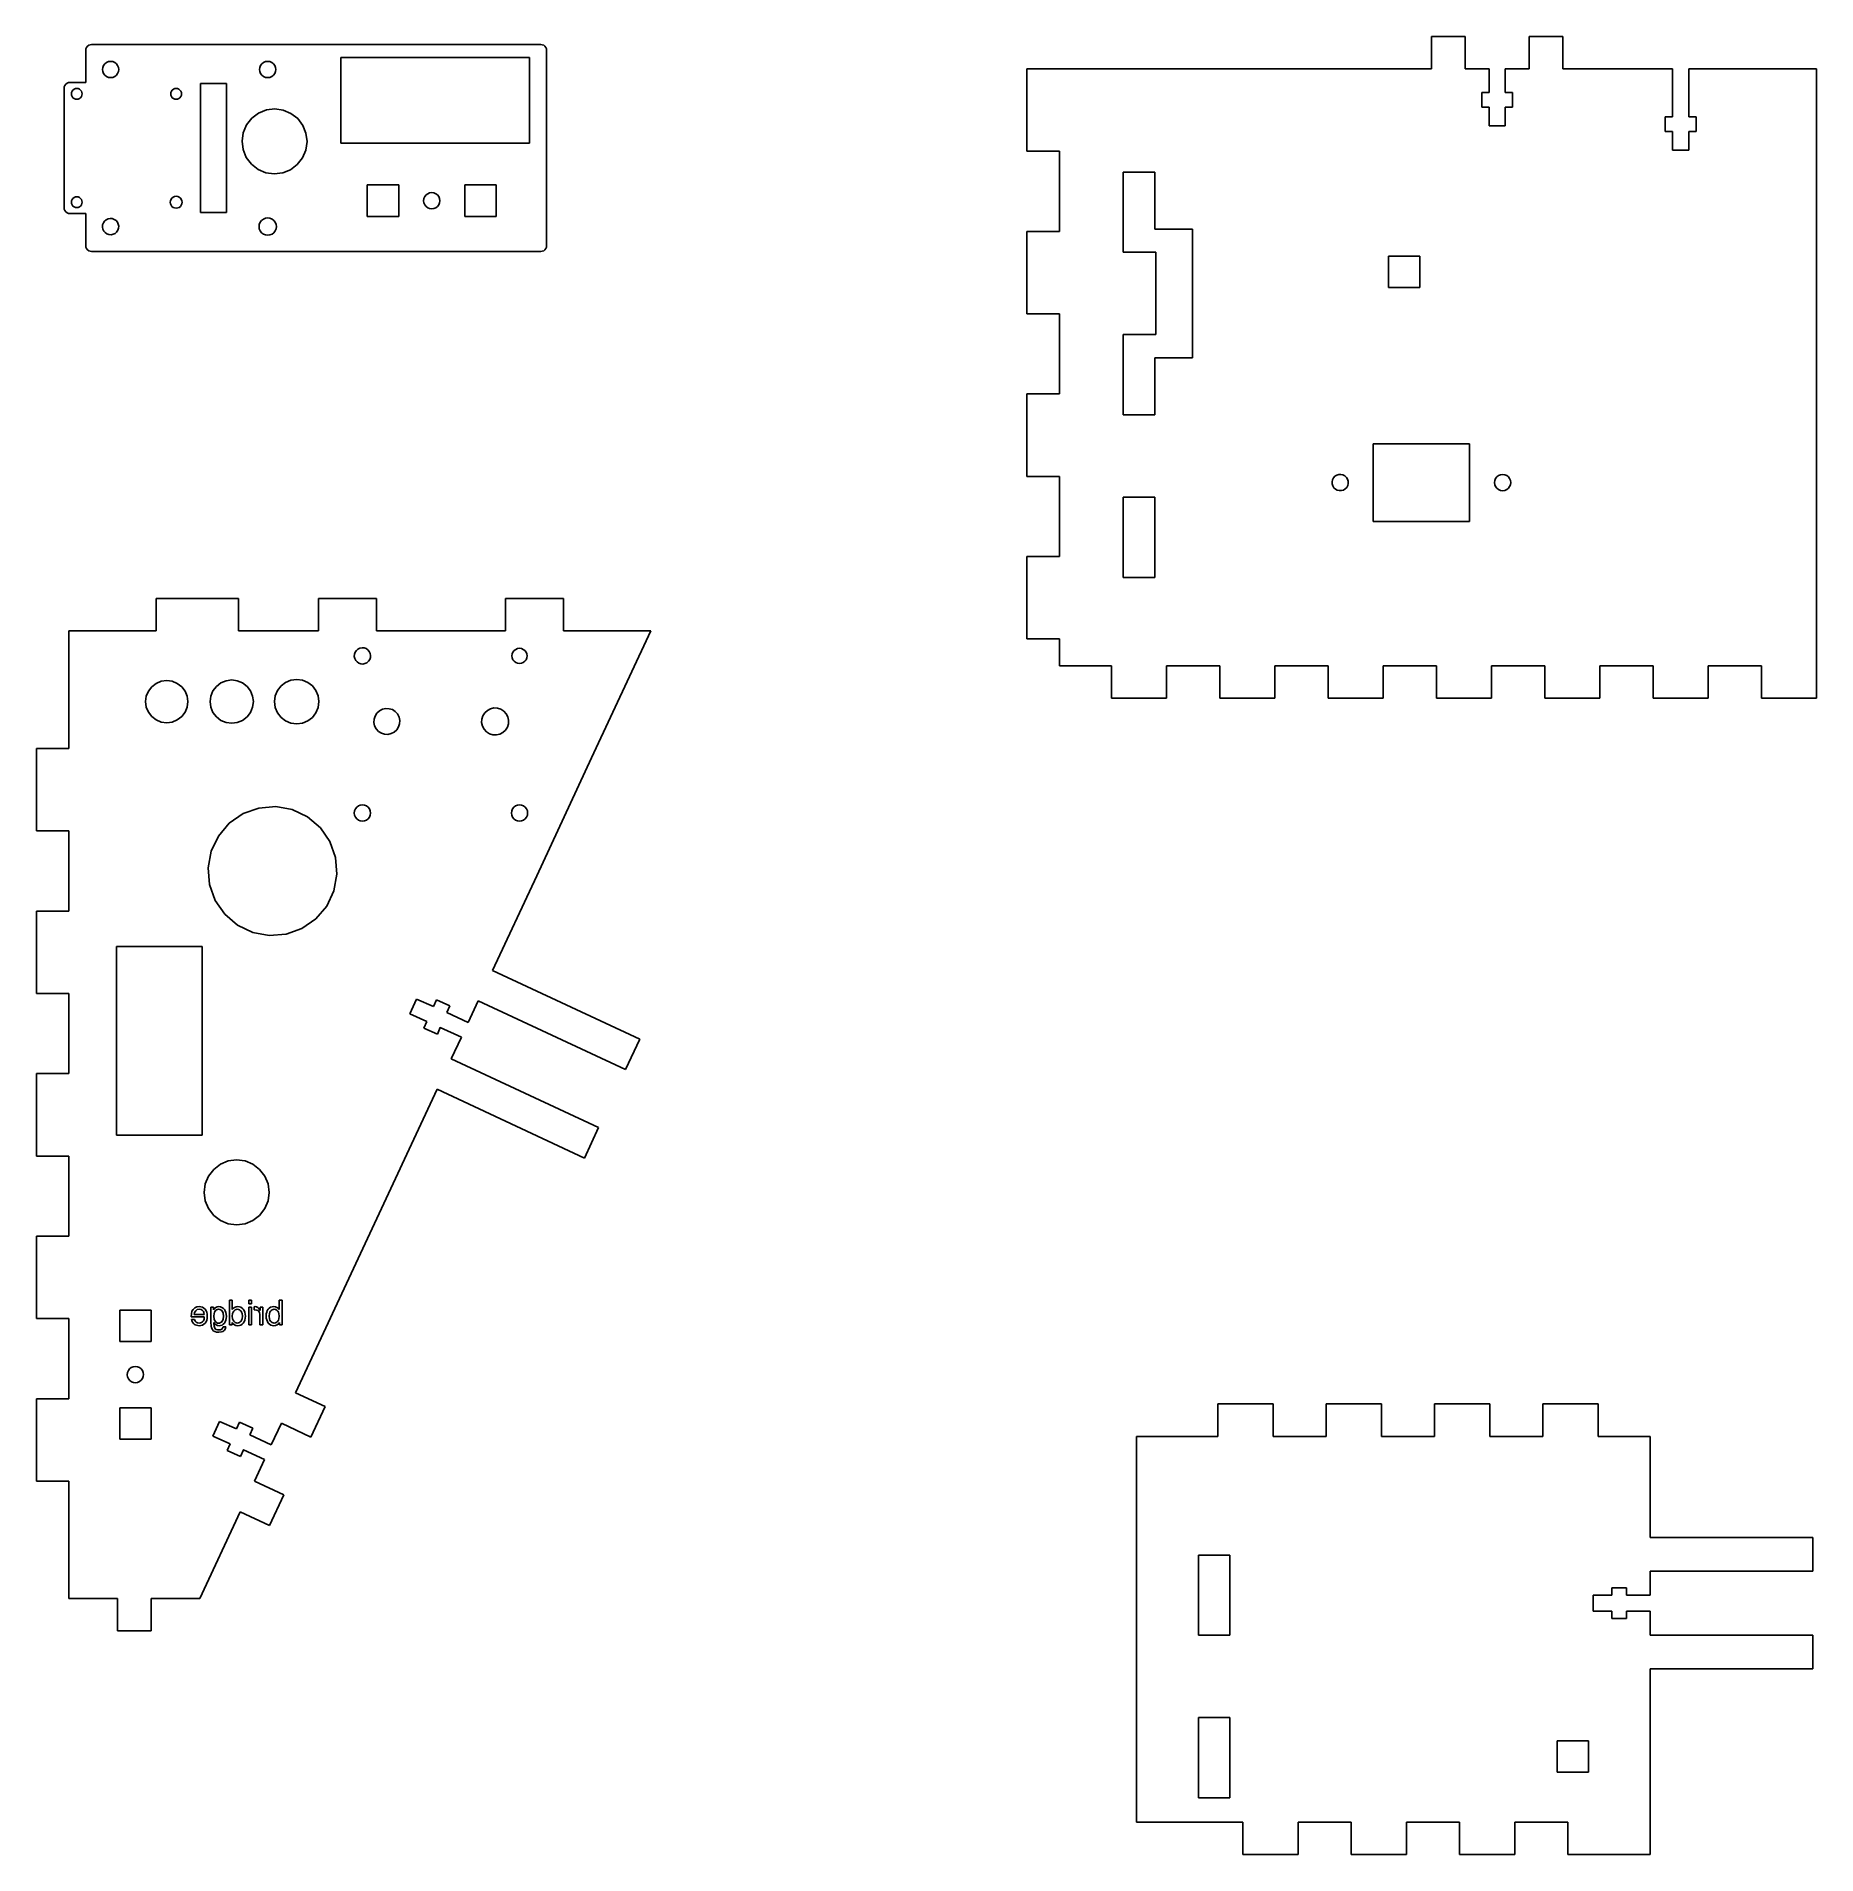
# Model space of a CAD drawing. Header units: metres. Extents: x -235 to 94, y -8 to 327.
import ezdxf

# ---------------------------------------------------------------- set-up
doc = ezdxf.new("R2010")
doc.units = ezdxf.units.M

msp = doc.modelspace()

# ---------------------------------------------------------------- linework, layer by layer
at = {"layer": 'Group#1'}
for p, q in [((-198.59, 93.99), (-199.11, 93.99)), ((-199.11, 93.99), (-199.11, 89.44)), ((-199.11, 93.99, 0.2), (-199.11, 89.44, 0.2)), ((-198.59, 93.99, 0.2), (-199.11, 93.99, 0.2)), ((-199.11, 93.99), (-199.11, 93.99, 0.2)), ((-198.59, 92.3), (-198.59, 93.99)), ((-198.59, 92.3, 0.2), (-198.59, 93.99, 0.2)), ((-198.59, 93.99), (-198.59, 93.99, 0.2)), ((-195.04, 93.99), (-195.57, 93.99)), ((-195.57, 93.99), (-195.57, 93.34)), ((-195.57, 93.99, 0.2), (-195.57, 93.34, 0.2)), ((-195.04, 93.99, 0.2), (-195.57, 93.99, 0.2)), ((-195.57, 93.99), (-195.57, 93.99, 0.2)), ((-195.04, 93.34), (-195.04, 93.99)), ((-195.04, 93.34, 0.2), (-195.04, 93.99, 0.2)), ((-195.04, 93.99), (-195.04, 93.99, 0.2)), ((-189.41, 93.99), (-189.93, 93.99)), ((-189.93, 93.99), (-189.93, 92.27)), ((-189.93, 93.99), (-189.93, 93.99, 0.2)), ((-189.41, 93.99, 0.2), (-189.93, 93.99, 0.2)), ((-189.93, 93.99, 0.2), (-189.93, 92.27, 0.2)), ((-189.41, 89.44), (-189.41, 93.99)), ((-189.41, 93.99), (-189.41, 93.99, 0.2)), ((-189.41, 89.44, 0.2), (-189.41, 93.99, 0.2)), ((-206.14, 91.51, 0.2), (-206.17, 90.9, 0.2)), ((-206.14, 91.51), (-206.17, 90.9)), ((-206.17, 90.9), (-206.17, 90.9, 0.2)), ((-206.17, 90.9), (-203.76, 90.9)), ((-206.17, 90.9, 0.2), (-203.76, 90.9, 0.2)), ((-206.04, 91.95, 0.2), (-206.14, 91.51, 0.2)), ((-206.04, 91.95), (-206.14, 91.51)), ((-206.14, 91.51), (-206.14, 91.51, 0.2)), ((-205.84, 92.3, 0.2), (-206.04, 91.95, 0.2)), ((-205.84, 92.3), (-206.04, 91.95)), ((-206.04, 91.95), (-206.04, 91.95, 0.2)), ((-205.53, 92.58, 0.2), (-205.84, 92.3, 0.2)), ((-205.53, 92.58), (-205.84, 92.3)), ((-205.84, 92.3), (-205.84, 92.3, 0.2)), ((-205.62, 91.36, 0.2), (-205.55, 91.74, 0.2)), ((-205.62, 91.36), (-205.55, 91.74)), ((-205.61, 91.33, 0.2), (-205.62, 91.36, 0.2)), ((-205.61, 91.33), (-205.62, 91.36)), ((-205.62, 91.36), (-205.62, 91.36, 0.2)), ((-203.78, 91.33, 0.2), (-205.61, 91.33, 0.2)), ((-203.78, 91.33), (-205.61, 91.33)), ((-205.61, 91.33), (-205.61, 91.33, 0.2)), ((-205.55, 91.74, 0.2), (-205.35, 92.05, 0.2)), ((-205.55, 91.74), (-205.35, 92.05)), ((-205.55, 91.74), (-205.55, 91.74, 0.2)), ((-205.15, 92.75, 0.2), (-205.53, 92.58, 0.2)), ((-205.15, 92.75), (-205.53, 92.58)), ((-205.53, 92.58), (-205.53, 92.58, 0.2)), ((-205.35, 92.05, 0.2), (-205.06, 92.26, 0.2)), ((-205.35, 92.05), (-205.06, 92.26)), ((-205.35, 92.05), (-205.35, 92.05, 0.2)), ((-204.72, 92.81, 0.2), (-205.15, 92.75, 0.2)), ((-204.72, 92.81), (-205.15, 92.75)), ((-205.15, 92.75), (-205.15, 92.75, 0.2)), ((-205.06, 92.26, 0.2), (-204.7, 92.33, 0.2)), ((-205.06, 92.26), (-204.7, 92.33)), ((-205.06, 92.26), (-205.06, 92.26, 0.2)), ((-204.39, 92.78, 0.2), (-204.72, 92.81, 0.2)), ((-204.72, 92.81), (-204.72, 92.81, 0.2)), ((-204.39, 92.78), (-204.72, 92.81)), ((-204.7, 92.33, 0.2), (-204.34, 92.26, 0.2)), ((-204.7, 92.33), (-204.34, 92.26)), ((-204.7, 92.33), (-204.7, 92.33, 0.2)), ((-204.1, 92.69, 0.2), (-204.39, 92.78, 0.2)), ((-204.39, 92.78), (-204.39, 92.78, 0.2)), ((-204.1, 92.69), (-204.39, 92.78)), ((-204.34, 92.26, 0.2), (-204.18, 92.17, 0.2)), ((-204.34, 92.26), (-204.34, 92.26, 0.2)), ((-204.34, 92.26), (-204.18, 92.17)), ((-204.18, 92.17, 0.2), (-204.04, 92.05, 0.2)), ((-204.18, 92.17), (-204.18, 92.17, 0.2)), ((-204.18, 92.17), (-204.04, 92.05)), ((-203.85, 92.53, 0.2), (-204.1, 92.69, 0.2)), ((-204.1, 92.69), (-204.1, 92.69, 0.2)), ((-203.85, 92.53), (-204.1, 92.69)), ((-204.04, 92.05, 0.2), (-203.93, 91.91, 0.2)), ((-204.04, 92.05), (-204.04, 92.05, 0.2)), ((-204.04, 92.05), (-203.93, 91.91)), ((-203.93, 91.91, 0.2), (-203.85, 91.74, 0.2)), ((-203.93, 91.91), (-203.93, 91.91, 0.2)), ((-203.93, 91.91), (-203.85, 91.74)), ((-203.62, 92.32, 0.2), (-203.85, 92.53, 0.2)), ((-203.85, 92.53), (-203.85, 92.53, 0.2)), ((-203.62, 92.32), (-203.85, 92.53)), ((-203.85, 91.74, 0.2), (-203.78, 91.33, 0.2)), ((-203.85, 91.74), (-203.85, 91.74, 0.2)), ((-203.85, 91.74), (-203.78, 91.33)), ((-203.76, 90.9), (-203.8, 90.5)), ((-203.76, 90.9, 0.2), (-203.8, 90.5, 0.2)), ((-203.78, 91.33), (-203.78, 91.33, 0.2)), ((-203.76, 90.9), (-203.76, 90.9, 0.2)), ((-203.45, 92.06, 0.2), (-203.62, 92.32, 0.2)), ((-203.62, 92.32), (-203.62, 92.32, 0.2)), ((-203.45, 92.06), (-203.62, 92.32)), ((-203.32, 91.76, 0.2), (-203.45, 92.06, 0.2)), ((-203.45, 92.06), (-203.45, 92.06, 0.2)), ((-203.32, 91.76), (-203.45, 92.06)), ((-203.24, 91.41, 0.2), (-203.32, 91.76, 0.2)), ((-203.32, 91.76), (-203.32, 91.76, 0.2)), ((-203.24, 91.41), (-203.32, 91.76)), ((-203.32, 90.31), (-203.24, 90.65)), ((-203.32, 90.31, 0.2), (-203.24, 90.65, 0.2)), ((-203.22, 91.03, 0.2), (-203.24, 91.41, 0.2)), ((-203.24, 91.41), (-203.24, 91.41, 0.2)), ((-203.22, 91.03), (-203.24, 91.41)), ((-203.24, 90.65, 0.2), (-203.22, 91.03, 0.2)), ((-203.24, 90.65), (-203.22, 91.03)), ((-203.24, 90.65), (-203.24, 90.65, 0.2)), ((-203.22, 91.03), (-203.22, 91.03, 0.2)), ((-202.55, 92.71), (-202.55, 89.97)), ((-202.07, 92.71), (-202.55, 92.71)), ((-202.55, 92.71), (-202.55, 92.71, 0.2)), ((-202.07, 92.71, 0.2), (-202.55, 92.71, 0.2)), ((-202.55, 92.71, 0.2), (-202.55, 89.97, 0.2)), ((-202.07, 92.24), (-202.07, 92.71)), ((-202.07, 92.71), (-202.07, 92.71, 0.2)), ((-202.07, 92.24, 0.2), (-202.07, 92.71, 0.2)), ((-201.86, 92.49), (-202.07, 92.24)), ((-201.86, 92.49, 0.2), (-202.07, 92.24, 0.2)), ((-202.07, 92.24), (-202.07, 92.24, 0.2)), ((-202.02, 91.03), (-201.96, 91.57)), ((-202.02, 91.03, 0.2), (-201.96, 91.57, 0.2)), ((-201.96, 90.51), (-202.02, 91.03)), ((-202.02, 91.03), (-202.02, 91.03, 0.2)), ((-201.96, 90.51, 0.2), (-202.02, 91.03, 0.2)), ((-201.96, 91.57), (-201.88, 91.8)), ((-201.96, 91.57, 0.2), (-201.88, 91.8, 0.2)), ((-201.96, 91.57), (-201.96, 91.57, 0.2)), ((-201.88, 91.8), (-201.78, 91.98)), ((-201.88, 91.8, 0.2), (-201.78, 91.98, 0.2)), ((-201.88, 91.8), (-201.88, 91.8, 0.2)), ((-201.62, 92.66), (-201.86, 92.49)), ((-201.62, 92.66, 0.2), (-201.86, 92.49, 0.2)), ((-201.86, 92.49), (-201.86, 92.49, 0.2)), ((-201.78, 91.98), (-201.65, 92.13)), ((-201.78, 91.98, 0.2), (-201.65, 92.13, 0.2)), ((-201.78, 91.98), (-201.78, 91.98, 0.2)), ((-201.65, 92.13), (-201.5, 92.24)), ((-201.65, 92.13, 0.2), (-201.5, 92.24, 0.2)), ((-201.65, 92.13), (-201.65, 92.13, 0.2)), ((-201.36, 92.77), (-201.62, 92.66)), ((-201.36, 92.77, 0.2), (-201.62, 92.66, 0.2)), ((-201.62, 92.66), (-201.62, 92.66, 0.2)), ((-201.5, 92.24), (-201.32, 92.3)), ((-201.5, 92.24, 0.2), (-201.32, 92.3, 0.2)), ((-201.5, 92.24), (-201.5, 92.24, 0.2)), ((-201.07, 92.81), (-201.36, 92.77)), ((-201.07, 92.81, 0.2), (-201.36, 92.77, 0.2)), ((-201.36, 92.77), (-201.36, 92.77, 0.2)), ((-201.32, 92.3), (-201.12, 92.32)), ((-201.32, 92.3, 0.2), (-201.12, 92.32, 0.2)), ((-201.32, 92.3), (-201.32, 92.3, 0.2)), ((-201.12, 92.32), (-200.92, 92.3)), ((-201.12, 92.32), (-201.12, 92.32, 0.2)), ((-201.12, 92.32, 0.2), (-200.92, 92.3, 0.2)), ((-200.77, 92.78), (-201.07, 92.81)), ((-201.07, 92.81), (-201.07, 92.81, 0.2)), ((-200.77, 92.78, 0.2), (-201.07, 92.81, 0.2)), ((-200.92, 92.3), (-200.75, 92.24)), ((-200.92, 92.3), (-200.92, 92.3, 0.2)), ((-200.92, 92.3, 0.2), (-200.75, 92.24, 0.2)), ((-200.5, 92.68), (-200.77, 92.78)), ((-200.77, 92.78), (-200.77, 92.78, 0.2)), ((-200.5, 92.68, 0.2), (-200.77, 92.78, 0.2)), ((-200.75, 92.24), (-200.59, 92.13)), ((-200.75, 92.24), (-200.75, 92.24, 0.2)), ((-200.75, 92.24, 0.2), (-200.59, 92.13, 0.2)), ((-200.59, 92.13), (-200.46, 91.98)), ((-200.59, 92.13, 0.2), (-200.46, 91.98, 0.2)), ((-200.59, 92.13), (-200.59, 92.13, 0.2)), ((-200.26, 92.53), (-200.5, 92.68)), ((-200.5, 92.68), (-200.5, 92.68, 0.2)), ((-200.26, 92.53, 0.2), (-200.5, 92.68, 0.2)), ((-200.46, 91.98), (-200.35, 91.79)), ((-200.46, 91.98, 0.2), (-200.35, 91.79, 0.2)), ((-200.46, 91.98), (-200.46, 91.98, 0.2)), ((-200.35, 91.79), (-200.28, 91.58)), ((-200.35, 91.79, 0.2), (-200.28, 91.58, 0.2)), ((-200.35, 91.79), (-200.35, 91.79, 0.2)), ((-200.28, 91.58), (-200.22, 91.05)), ((-200.28, 91.58, 0.2), (-200.22, 91.05, 0.2)), ((-200.28, 91.58), (-200.28, 91.58, 0.2)), ((-200.22, 91.05), (-200.28, 90.52)), ((-200.22, 91.05, 0.2), (-200.28, 90.52, 0.2)), ((-200.06, 92.31), (-200.26, 92.53)), ((-200.26, 92.53), (-200.26, 92.53, 0.2)), ((-200.06, 92.31, 0.2), (-200.26, 92.53, 0.2)), ((-200.22, 91.05), (-200.22, 91.05, 0.2)), ((-199.89, 92.05), (-200.06, 92.31)), ((-200.06, 92.31), (-200.06, 92.31, 0.2)), ((-199.89, 92.05, 0.2), (-200.06, 92.31, 0.2)), ((-199.77, 91.74), (-199.89, 92.05)), ((-199.89, 92.05), (-199.89, 92.05, 0.2)), ((-199.77, 91.74, 0.2), (-199.89, 92.05, 0.2)), ((-199.7, 91.4), (-199.77, 91.74)), ((-199.7, 91.4, 0.2), (-199.77, 91.74, 0.2)), ((-199.77, 91.74), (-199.77, 91.74, 0.2)), ((-199.77, 90.31), (-199.7, 90.65)), ((-199.77, 90.31, 0.2), (-199.7, 90.65, 0.2)), ((-199.67, 91.02), (-199.7, 91.4)), ((-199.67, 91.02, 0.2), (-199.7, 91.4, 0.2)), ((-199.7, 91.4), (-199.7, 91.4, 0.2)), ((-199.7, 90.65), (-199.67, 91.02)), ((-199.7, 90.65, 0.2), (-199.67, 91.02, 0.2)), ((-199.7, 90.65), (-199.7, 90.65, 0.2)), ((-199.67, 91.02), (-199.67, 91.02, 0.2)), ((-198.4, 92.52), (-198.59, 92.3)), ((-198.4, 92.52, 0.2), (-198.59, 92.3, 0.2)), ((-198.59, 92.3), (-198.59, 92.3, 0.2)), ((-198.59, 91.04, 0.2), (-198.53, 91.56, 0.2)), ((-198.59, 91.04), (-198.53, 91.56)), ((-198.53, 90.53), (-198.59, 91.04)), ((-198.53, 90.53, 0.2), (-198.59, 91.04, 0.2)), ((-198.59, 91.04), (-198.59, 91.04, 0.2)), ((-198.53, 91.56, 0.2), (-198.45, 91.78, 0.2)), ((-198.53, 91.56), (-198.45, 91.78)), ((-198.53, 91.56), (-198.53, 91.56, 0.2)), ((-198.45, 91.78, 0.2), (-198.34, 91.97, 0.2)), ((-198.45, 91.78), (-198.34, 91.97)), ((-198.45, 91.78), (-198.45, 91.78, 0.2)), ((-198.17, 92.68), (-198.4, 92.52)), ((-198.17, 92.68, 0.2), (-198.4, 92.52, 0.2)), ((-198.4, 92.52), (-198.4, 92.52, 0.2)), ((-198.34, 91.97), (-198.2, 92.12)), ((-198.34, 91.97, 0.2), (-198.2, 92.12, 0.2)), ((-198.34, 91.97), (-198.34, 91.97, 0.2)), ((-198.2, 92.12), (-198.05, 92.23)), ((-198.2, 92.12, 0.2), (-198.05, 92.23, 0.2)), ((-198.2, 92.12), (-198.2, 92.12, 0.2)), ((-197.9, 92.78), (-198.17, 92.68)), ((-197.9, 92.78, 0.2), (-198.17, 92.68, 0.2)), ((-198.17, 92.68), (-198.17, 92.68, 0.2)), ((-198.05, 92.23), (-197.87, 92.3)), ((-198.05, 92.23, 0.2), (-197.87, 92.3, 0.2)), ((-198.05, 92.23), (-198.05, 92.23, 0.2)), ((-197.58, 92.81), (-197.9, 92.78)), ((-197.58, 92.81, 0.2), (-197.9, 92.78, 0.2)), ((-197.9, 92.78), (-197.9, 92.78, 0.2)), ((-197.87, 92.3), (-197.67, 92.32)), ((-197.87, 92.3, 0.2), (-197.67, 92.32, 0.2)), ((-197.87, 92.3), (-197.87, 92.3, 0.2)), ((-197.67, 92.32), (-197.47, 92.3)), ((-197.67, 92.32), (-197.67, 92.32, 0.2)), ((-197.67, 92.32, 0.2), (-197.47, 92.3, 0.2)), ((-197.28, 92.78), (-197.58, 92.81)), ((-197.58, 92.81), (-197.58, 92.81, 0.2)), ((-197.28, 92.78, 0.2), (-197.58, 92.81, 0.2)), ((-197.47, 92.3), (-197.29, 92.23)), ((-197.47, 92.3, 0.2), (-197.29, 92.23, 0.2)), ((-197.47, 92.3), (-197.47, 92.3, 0.2)), ((-197.29, 92.23), (-197.12, 92.12)), ((-197.29, 92.23, 0.2), (-197.12, 92.12, 0.2)), ((-197.29, 92.23), (-197.29, 92.23, 0.2)), ((-197.01, 92.69), (-197.28, 92.78)), ((-197.28, 92.78), (-197.28, 92.78, 0.2)), ((-197.01, 92.69, 0.2), (-197.28, 92.78, 0.2)), ((-197.12, 92.12), (-196.98, 91.97)), ((-197.12, 92.12, 0.2), (-196.98, 91.97, 0.2)), ((-197.12, 92.12), (-197.12, 92.12, 0.2)), ((-196.77, 92.54), (-197.01, 92.69)), ((-196.77, 92.54, 0.2), (-197.01, 92.69, 0.2)), ((-197.01, 92.69), (-197.01, 92.69, 0.2)), ((-196.98, 91.97), (-196.87, 91.78)), ((-196.98, 91.97, 0.2), (-196.87, 91.78, 0.2)), ((-196.98, 91.97), (-196.98, 91.97, 0.2)), ((-196.87, 91.78), (-196.79, 91.56)), ((-196.87, 91.78, 0.2), (-196.79, 91.56, 0.2)), ((-196.87, 91.78), (-196.87, 91.78, 0.2)), ((-196.79, 91.56), (-196.72, 91.05)), ((-196.79, 91.56, 0.2), (-196.72, 91.05, 0.2)), ((-196.79, 91.56), (-196.79, 91.56, 0.2)), ((-196.72, 91.05), (-196.79, 90.53)), ((-196.72, 91.05, 0.2), (-196.79, 90.53, 0.2)), ((-196.56, 92.33), (-196.77, 92.54)), ((-196.56, 92.33, 0.2), (-196.77, 92.54, 0.2)), ((-196.77, 92.54), (-196.77, 92.54, 0.2)), ((-196.72, 91.05), (-196.72, 91.05, 0.2)), ((-196.39, 92.08), (-196.56, 92.33)), ((-196.39, 92.08, 0.2), (-196.56, 92.33, 0.2)), ((-196.56, 92.33), (-196.56, 92.33, 0.2)), ((-196.27, 91.79), (-196.39, 92.08)), ((-196.27, 91.79, 0.2), (-196.39, 92.08, 0.2)), ((-196.39, 92.08), (-196.39, 92.08, 0.2)), ((-196.2, 91.45), (-196.27, 91.79)), ((-196.2, 91.45, 0.2), (-196.27, 91.79, 0.2)), ((-196.27, 91.79), (-196.27, 91.79, 0.2)), ((-196.27, 90.34), (-196.2, 90.69)), ((-196.27, 90.34, 0.2), (-196.2, 90.69, 0.2)), ((-196.18, 91.08), (-196.2, 91.45)), ((-196.18, 91.08, 0.2), (-196.2, 91.45, 0.2)), ((-196.2, 91.45), (-196.2, 91.45, 0.2)), ((-196.2, 90.69, 0.2), (-196.18, 91.08, 0.2)), ((-196.2, 90.69), (-196.18, 91.08)), ((-196.2, 90.69), (-196.2, 90.69, 0.2)), ((-196.18, 91.08), (-196.18, 91.08, 0.2)), ((-195.57, 93.34), (-195.04, 93.34)), ((-195.57, 93.34, 0.2), (-195.04, 93.34, 0.2)), ((-195.57, 93.34), (-195.57, 93.34, 0.2)), ((-195.57, 92.71, 0.2), (-195.57, 89.44, 0.2)), ((-195.05, 92.71, 0.2), (-195.57, 92.71, 0.2)), ((-195.05, 92.71), (-195.57, 92.71)), ((-195.57, 92.71), (-195.57, 89.44)), ((-195.57, 92.71), (-195.57, 92.71, 0.2)), ((-195.05, 89.44, 0.2), (-195.05, 92.71, 0.2)), ((-195.05, 89.44), (-195.05, 92.71)), ((-195.05, 92.71), (-195.05, 92.71, 0.2)), ((-195.04, 93.34), (-195.04, 93.34, 0.2)), ((-194.35, 92.81, 0.2), (-194.55, 92.79, 0.2)), ((-194.35, 92.81), (-194.55, 92.79)), ((-194.55, 92.79), (-194.55, 92.25)), ((-194.55, 92.79, 0.2), (-194.55, 92.25, 0.2)), ((-194.55, 92.79), (-194.55, 92.79, 0.2)), ((-194.55, 92.25), (-194.55, 92.25, 0.2)), ((-194.55, 92.25, 0.2), (-194.09, 92.19, 0.2)), ((-194.55, 92.25), (-194.09, 92.19)), ((-194.11, 92.77, 0.2), (-194.35, 92.81, 0.2)), ((-194.11, 92.77), (-194.35, 92.81)), ((-194.35, 92.81), (-194.35, 92.81, 0.2)), ((-193.89, 92.65, 0.2), (-194.11, 92.77, 0.2)), ((-193.89, 92.65), (-194.11, 92.77)), ((-194.11, 92.77), (-194.11, 92.77, 0.2)), ((-194.09, 92.19, 0.2), (-193.91, 92.12, 0.2)), ((-194.09, 92.19), (-194.09, 92.19, 0.2)), ((-194.09, 92.19), (-193.91, 92.12)), ((-193.91, 92.12, 0.2), (-193.76, 92.02, 0.2)), ((-193.91, 92.12), (-193.76, 92.02)), ((-193.91, 92.12), (-193.91, 92.12, 0.2)), ((-193.68, 92.44), (-193.89, 92.65)), ((-193.89, 92.65), (-193.89, 92.65, 0.2)), ((-193.68, 92.44, 0.2), (-193.89, 92.65, 0.2)), ((-193.76, 92.02, 0.2), (-193.65, 91.88, 0.2)), ((-193.76, 92.02), (-193.65, 91.88)), ((-193.76, 92.02), (-193.76, 92.02, 0.2)), ((-193.46, 92.12), (-193.68, 92.44)), ((-193.68, 92.44), (-193.68, 92.44, 0.2)), ((-193.46, 92.12, 0.2), (-193.68, 92.44, 0.2)), ((-193.65, 91.88), (-193.65, 91.88, 0.2)), ((-193.65, 91.88, 0.2), (-193.57, 91.68, 0.2)), ((-193.65, 91.88), (-193.57, 91.68)), ((-193.57, 91.68, 0.2), (-193.52, 91.44, 0.2)), ((-193.57, 91.68), (-193.57, 91.68, 0.2)), ((-193.57, 91.68), (-193.52, 91.44)), ((-193.52, 91.44, 0.2), (-193.5, 91.14, 0.2)), ((-193.52, 91.44), (-193.52, 91.44, 0.2)), ((-193.52, 91.44), (-193.5, 91.14)), ((-193.5, 91.14, 0.2), (-193.5, 89.44, 0.2)), ((-193.5, 91.14), (-193.5, 89.44)), ((-193.5, 91.14), (-193.5, 91.14, 0.2)), ((-193.46, 92.71), (-193.46, 92.12)), ((-193.46, 92.71, 0.2), (-193.46, 92.12, 0.2)), ((-193.46, 92.71), (-193.46, 92.71, 0.2)), ((-192.98, 92.71, 0.2), (-193.46, 92.71, 0.2)), ((-192.98, 92.71), (-193.46, 92.71)), ((-193.46, 92.12), (-193.46, 92.12, 0.2)), ((-192.98, 89.44, 0.2), (-192.98, 92.71, 0.2)), ((-192.98, 92.71), (-192.98, 92.71, 0.2)), ((-192.98, 89.44), (-192.98, 92.71)), ((-192.32, 91.46), (-192.34, 91.09)), ((-192.32, 91.46, 0.2), (-192.34, 91.09, 0.2)), ((-192.34, 91.09), (-192.32, 90.7)), ((-192.34, 91.09), (-192.34, 91.09, 0.2)), ((-192.34, 91.09, 0.2), (-192.32, 90.7, 0.2)), ((-192.25, 91.8), (-192.32, 91.46)), ((-192.25, 91.8, 0.2), (-192.32, 91.46, 0.2)), ((-192.32, 91.46), (-192.32, 91.46, 0.2)), ((-192.32, 90.7), (-192.24, 90.36)), ((-192.32, 90.7), (-192.32, 90.7, 0.2)), ((-192.32, 90.7, 0.2), (-192.24, 90.36, 0.2)), ((-192.13, 92.09), (-192.25, 91.8)), ((-192.13, 92.09, 0.2), (-192.25, 91.8, 0.2)), ((-192.25, 91.8), (-192.25, 91.8, 0.2)), ((-191.96, 92.34), (-192.13, 92.09)), ((-191.96, 92.34, 0.2), (-192.13, 92.09, 0.2)), ((-192.13, 92.09), (-192.13, 92.09, 0.2)), ((-191.76, 92.55), (-191.96, 92.34)), ((-191.76, 92.55, 0.2), (-191.96, 92.34, 0.2)), ((-191.96, 92.34), (-191.96, 92.34, 0.2)), ((-191.8, 91.03), (-191.73, 91.56)), ((-191.8, 91.03, 0.2), (-191.73, 91.56, 0.2)), ((-191.73, 90.53), (-191.8, 91.03)), ((-191.8, 91.03), (-191.8, 91.03, 0.2)), ((-191.73, 90.53, 0.2), (-191.8, 91.03, 0.2)), ((-191.52, 92.69), (-191.76, 92.55)), ((-191.52, 92.69, 0.2), (-191.76, 92.55, 0.2)), ((-191.76, 92.55), (-191.76, 92.55, 0.2)), ((-191.73, 91.56), (-191.65, 91.78)), ((-191.73, 91.56, 0.2), (-191.65, 91.78, 0.2)), ((-191.73, 91.56), (-191.73, 91.56, 0.2)), ((-191.65, 91.78), (-191.54, 91.97)), ((-191.65, 91.78, 0.2), (-191.54, 91.97, 0.2)), ((-191.65, 91.78), (-191.65, 91.78, 0.2)), ((-191.54, 91.97), (-191.4, 92.12)), ((-191.54, 91.97, 0.2), (-191.4, 92.12, 0.2)), ((-191.54, 91.97), (-191.54, 91.97, 0.2)), ((-191.25, 92.78), (-191.52, 92.69)), ((-191.25, 92.78, 0.2), (-191.52, 92.69, 0.2)), ((-191.52, 92.69), (-191.52, 92.69, 0.2)), ((-191.4, 92.12), (-191.23, 92.23)), ((-191.4, 92.12, 0.2), (-191.23, 92.23, 0.2)), ((-191.4, 92.12), (-191.4, 92.12, 0.2)), ((-190.94, 92.81), (-191.25, 92.78)), ((-190.94, 92.81, 0.2), (-191.25, 92.78, 0.2)), ((-191.25, 92.78), (-191.25, 92.78, 0.2)), ((-191.23, 92.23), (-191.05, 92.3)), ((-191.23, 92.23, 0.2), (-191.05, 92.3, 0.2)), ((-191.23, 92.23), (-191.23, 92.23, 0.2)), ((-191.05, 92.3), (-190.84, 92.32)), ((-191.05, 92.3, 0.2), (-190.84, 92.32, 0.2)), ((-191.05, 92.3), (-191.05, 92.3, 0.2)), ((-190.63, 92.77), (-190.94, 92.81)), ((-190.94, 92.81), (-190.94, 92.81, 0.2)), ((-190.63, 92.77, 0.2), (-190.94, 92.81, 0.2)), ((-190.84, 92.32), (-190.64, 92.3)), ((-190.84, 92.32), (-190.84, 92.32, 0.2)), ((-190.84, 92.32, 0.2), (-190.64, 92.3, 0.2)), ((-190.64, 92.3), (-190.47, 92.23)), ((-190.64, 92.3), (-190.64, 92.3, 0.2)), ((-190.64, 92.3, 0.2), (-190.47, 92.23, 0.2)), ((-190.36, 92.67), (-190.63, 92.77)), ((-190.63, 92.77), (-190.63, 92.77, 0.2)), ((-190.36, 92.67, 0.2), (-190.63, 92.77, 0.2)), ((-190.47, 92.23), (-190.31, 92.12)), ((-190.47, 92.23), (-190.47, 92.23, 0.2)), ((-190.47, 92.23, 0.2), (-190.31, 92.12, 0.2)), ((-190.12, 92.5), (-190.36, 92.67)), ((-190.36, 92.67), (-190.36, 92.67, 0.2)), ((-190.12, 92.5, 0.2), (-190.36, 92.67, 0.2)), ((-190.31, 92.12), (-190.18, 91.97)), ((-190.31, 92.12), (-190.31, 92.12, 0.2)), ((-190.31, 92.12, 0.2), (-190.18, 91.97, 0.2)), ((-190.18, 91.97), (-190.07, 91.78)), ((-190.18, 91.97), (-190.18, 91.97, 0.2)), ((-190.18, 91.97, 0.2), (-190.07, 91.78, 0.2)), ((-189.93, 92.27), (-190.12, 92.5)), ((-190.12, 92.5), (-190.12, 92.5, 0.2)), ((-189.93, 92.27, 0.2), (-190.12, 92.5, 0.2)), ((-190.07, 91.78), (-189.99, 91.57)), ((-190.07, 91.78), (-190.07, 91.78, 0.2)), ((-190.07, 91.78, 0.2), (-189.99, 91.57, 0.2)), ((-189.99, 91.57), (-189.93, 91.05)), ((-189.99, 91.57, 0.2), (-189.93, 91.05, 0.2)), ((-189.99, 91.57), (-189.99, 91.57, 0.2)), ((-189.93, 91.05), (-189.99, 90.53)), ((-189.93, 91.05, 0.2), (-189.99, 90.53, 0.2)), ((-189.93, 92.27), (-189.93, 92.27, 0.2)), ((-189.93, 91.05), (-189.93, 91.05, 0.2)), ((-205.58, 90.43), (-206.1, 90.43)), ((-205.58, 90.43, 0.2), (-206.1, 90.43, 0.2)), ((-206.1, 90.43, 0.2), (-206.04, 90.18, 0.2)), ((-206.1, 90.43), (-206.1, 90.43, 0.2)), ((-206.1, 90.43), (-206.04, 90.18)), ((-206.04, 90.18, 0.2), (-205.94, 89.95, 0.2)), ((-206.04, 90.18), (-206.04, 90.18, 0.2)), ((-206.04, 90.18), (-205.94, 89.95)), ((-205.94, 89.95, 0.2), (-205.8, 89.76, 0.2)), ((-205.94, 89.95), (-205.94, 89.95, 0.2)), ((-205.94, 89.95), (-205.8, 89.76)), ((-205.8, 89.76, 0.2), (-205.64, 89.59, 0.2)), ((-205.8, 89.76), (-205.8, 89.76, 0.2)), ((-205.8, 89.76), (-205.64, 89.59)), ((-205.64, 89.59), (-205.44, 89.46)), ((-205.64, 89.59, 0.2), (-205.44, 89.46, 0.2)), ((-205.64, 89.59), (-205.64, 89.59, 0.2)), ((-205.44, 90.14), (-205.58, 90.43)), ((-205.44, 90.14, 0.2), (-205.58, 90.43, 0.2)), ((-205.58, 90.43), (-205.58, 90.43, 0.2)), ((-205.26, 89.94), (-205.44, 90.14)), ((-205.26, 89.94, 0.2), (-205.44, 90.14, 0.2)), ((-205.44, 90.14), (-205.44, 90.14, 0.2)), ((-205.44, 89.46), (-205.22, 89.37)), ((-205.44, 89.46, 0.2), (-205.22, 89.37, 0.2)), ((-205.44, 89.46), (-205.44, 89.46, 0.2)), ((-205.01, 89.82), (-205.26, 89.94)), ((-205.01, 89.82, 0.2), (-205.26, 89.94, 0.2)), ((-205.26, 89.94), (-205.26, 89.94, 0.2)), ((-205.22, 89.37), (-204.97, 89.31)), ((-205.22, 89.37, 0.2), (-204.97, 89.31, 0.2)), ((-205.22, 89.37), (-205.22, 89.37, 0.2)), ((-204.72, 89.77, 0.2), (-205.01, 89.82, 0.2)), ((-205.01, 89.82), (-205.01, 89.82, 0.2)), ((-204.72, 89.77), (-205.01, 89.82)), ((-204.97, 89.31), (-204.7, 89.29)), ((-204.97, 89.31, 0.2), (-204.7, 89.29, 0.2)), ((-204.97, 89.31), (-204.97, 89.31, 0.2)), ((-204.47, 89.8, 0.2), (-204.72, 89.77, 0.2)), ((-204.47, 89.8), (-204.72, 89.77)), ((-204.72, 89.77), (-204.72, 89.77, 0.2)), ((-204.7, 89.29), (-204.38, 89.32)), ((-204.7, 89.29, 0.2), (-204.38, 89.32, 0.2)), ((-204.7, 89.29), (-204.7, 89.29, 0.2)), ((-204.26, 89.88, 0.2), (-204.47, 89.8, 0.2)), ((-204.26, 89.88), (-204.47, 89.8)), ((-204.47, 89.8), (-204.47, 89.8, 0.2)), ((-204.38, 89.32, 0.2), (-204.09, 89.41, 0.2)), ((-204.38, 89.32), (-204.09, 89.41)), ((-204.38, 89.32), (-204.38, 89.32, 0.2)), ((-204.08, 90.01, 0.2), (-204.26, 89.88, 0.2)), ((-204.08, 90.01), (-204.26, 89.88)), ((-204.26, 89.88), (-204.26, 89.88, 0.2)), ((-204.09, 89.41, 0.2), (-203.83, 89.56, 0.2)), ((-204.09, 89.41), (-203.83, 89.56)), ((-204.09, 89.41), (-204.09, 89.41, 0.2)), ((-203.93, 90.2), (-204.08, 90.01)), ((-203.93, 90.2, 0.2), (-204.08, 90.01, 0.2)), ((-204.08, 90.01), (-204.08, 90.01, 0.2)), ((-203.8, 90.5), (-203.93, 90.2)), ((-203.8, 90.5, 0.2), (-203.93, 90.2, 0.2)), ((-203.93, 90.2), (-203.93, 90.2, 0.2)), ((-203.83, 89.56, 0.2), (-203.62, 89.76, 0.2)), ((-203.83, 89.56), (-203.62, 89.76)), ((-203.83, 89.56), (-203.83, 89.56, 0.2)), ((-203.8, 90.5), (-203.8, 90.5, 0.2)), ((-203.62, 89.76, 0.2), (-203.44, 90.01, 0.2)), ((-203.62, 89.76), (-203.44, 90.01)), ((-203.62, 89.76), (-203.62, 89.76, 0.2)), ((-203.44, 90.01, 0.2), (-203.32, 90.31, 0.2)), ((-203.44, 90.01), (-203.32, 90.31)), ((-203.44, 90.01), (-203.44, 90.01, 0.2)), ((-203.32, 90.31), (-203.32, 90.31, 0.2)), ((-202.55, 89.97), (-202.49, 89.19)), ((-202.55, 89.97), (-202.55, 89.97, 0.2)), ((-202.55, 89.97, 0.2), (-202.49, 89.19, 0.2)), ((-202.49, 89.19), (-202.41, 88.88)), ((-202.49, 89.19), (-202.49, 89.19, 0.2)), ((-202.49, 89.19, 0.2), (-202.41, 88.88, 0.2)), ((-202.41, 88.88), (-202.28, 88.6)), ((-202.41, 88.88), (-202.41, 88.88, 0.2)), ((-202.41, 88.88, 0.2), (-202.28, 88.6, 0.2)), ((-202.28, 88.6), (-202.1, 88.37)), ((-202.28, 88.6), (-202.28, 88.6, 0.2)), ((-202.28, 88.6, 0.2), (-202.1, 88.37, 0.2)), ((-202.1, 88.37), (-201.84, 88.2)), ((-202.1, 88.37), (-202.1, 88.37, 0.2)), ((-202.1, 88.37, 0.2), (-201.84, 88.2, 0.2)), ((-202.02, 89.88), (-201.79, 89.61)), ((-202.02, 89.71), (-202.02, 89.88)), ((-202.02, 89.88, 0.2), (-201.79, 89.61, 0.2)), ((-202.02, 89.88), (-202.02, 89.88, 0.2)), ((-202.02, 89.71, 0.2), (-202.02, 89.88, 0.2)), ((-201.97, 89.18), (-202.02, 89.71)), ((-202.02, 89.71), (-202.02, 89.71, 0.2)), ((-201.97, 89.18, 0.2), (-202.02, 89.71, 0.2)), ((-201.82, 88.81), (-201.97, 89.18)), ((-201.97, 89.18), (-201.97, 89.18, 0.2)), ((-201.82, 88.81, 0.2), (-201.97, 89.18, 0.2)), ((-201.88, 90.29), (-201.96, 90.51)), ((-201.96, 90.51), (-201.96, 90.51, 0.2)), ((-201.88, 90.29, 0.2), (-201.96, 90.51, 0.2)), ((-201.78, 90.11), (-201.88, 90.29)), ((-201.88, 90.29), (-201.88, 90.29, 0.2)), ((-201.78, 90.11, 0.2), (-201.88, 90.29, 0.2)), ((-201.84, 88.2), (-201.5, 88.11)), ((-201.84, 88.2), (-201.84, 88.2, 0.2)), ((-201.84, 88.2, 0.2), (-201.5, 88.11, 0.2)), ((-201.71, 88.68), (-201.82, 88.81)), ((-201.82, 88.81), (-201.82, 88.81, 0.2)), ((-201.71, 88.68, 0.2), (-201.82, 88.81, 0.2)), ((-201.79, 89.61), (-201.56, 89.43)), ((-201.79, 89.61), (-201.79, 89.61, 0.2)), ((-201.79, 89.61, 0.2), (-201.56, 89.43, 0.2)), ((-201.65, 89.96), (-201.78, 90.11)), ((-201.78, 90.11), (-201.78, 90.11, 0.2)), ((-201.65, 89.96, 0.2), (-201.78, 90.11, 0.2)), ((-201.55, 88.58), (-201.71, 88.68)), ((-201.71, 88.68), (-201.71, 88.68, 0.2)), ((-201.55, 88.58, 0.2), (-201.71, 88.68, 0.2)), ((-201.5, 89.86), (-201.65, 89.96)), ((-201.65, 89.96), (-201.65, 89.96, 0.2)), ((-201.5, 89.86, 0.2), (-201.65, 89.96, 0.2)), ((-201.56, 89.43), (-201.31, 89.33)), ((-201.56, 89.43), (-201.56, 89.43, 0.2)), ((-201.56, 89.43, 0.2), (-201.31, 89.33, 0.2)), ((-201.35, 88.53), (-201.55, 88.58)), ((-201.55, 88.58), (-201.55, 88.58, 0.2)), ((-201.35, 88.53, 0.2), (-201.55, 88.58, 0.2)), ((-201.32, 89.79), (-201.5, 89.86)), ((-201.5, 89.86), (-201.5, 89.86, 0.2)), ((-201.32, 89.79, 0.2), (-201.5, 89.86, 0.2)), ((-201.5, 88.11), (-201.08, 88.07)), ((-201.5, 88.11), (-201.5, 88.11, 0.2)), ((-201.5, 88.11, 0.2), (-201.08, 88.07, 0.2)), ((-201.1, 88.51), (-201.35, 88.53)), ((-201.1, 88.51, 0.2), (-201.35, 88.53, 0.2)), ((-201.35, 88.53), (-201.35, 88.53, 0.2)), ((-201.13, 89.77), (-201.32, 89.79)), ((-201.32, 89.79), (-201.32, 89.79, 0.2)), ((-201.13, 89.77, 0.2), (-201.32, 89.79, 0.2)), ((-201.31, 89.33), (-201.02, 89.29)), ((-201.31, 89.33), (-201.31, 89.33, 0.2)), ((-201.31, 89.33, 0.2), (-201.02, 89.29, 0.2)), ((-200.93, 89.79), (-201.13, 89.77)), ((-200.93, 89.79, 0.2), (-201.13, 89.77, 0.2)), ((-201.13, 89.77), (-201.13, 89.77, 0.2)), ((-200.79, 88.54), (-201.1, 88.51)), ((-200.79, 88.54, 0.2), (-201.1, 88.51, 0.2)), ((-201.1, 88.51), (-201.1, 88.51, 0.2)), ((-201.08, 88.07), (-200.57, 88.14)), ((-201.08, 88.07, 0.2), (-200.57, 88.14, 0.2)), ((-201.08, 88.07), (-201.08, 88.07, 0.2)), ((-201.02, 89.29), (-200.75, 89.32)), ((-201.02, 89.29, 0.2), (-200.75, 89.32, 0.2)), ((-201.02, 89.29), (-201.02, 89.29, 0.2)), ((-200.75, 89.86), (-200.93, 89.79)), ((-200.75, 89.86, 0.2), (-200.93, 89.79, 0.2)), ((-200.93, 89.79), (-200.93, 89.79, 0.2)), ((-200.55, 88.65), (-200.79, 88.54)), ((-200.55, 88.65, 0.2), (-200.79, 88.54, 0.2)), ((-200.79, 88.54), (-200.79, 88.54, 0.2)), ((-200.59, 89.96), (-200.75, 89.86)), ((-200.59, 89.96, 0.2), (-200.75, 89.86, 0.2)), ((-200.75, 89.86), (-200.75, 89.86, 0.2)), ((-200.75, 89.32), (-200.49, 89.41)), ((-200.75, 89.32, 0.2), (-200.49, 89.41, 0.2)), ((-200.75, 89.32), (-200.75, 89.32, 0.2)), ((-200.46, 90.11), (-200.59, 89.96)), ((-200.46, 90.11, 0.2), (-200.59, 89.96, 0.2)), ((-200.59, 89.96), (-200.59, 89.96, 0.2)), ((-200.57, 88.14), (-200.35, 88.22)), ((-200.57, 88.14, 0.2), (-200.35, 88.22, 0.2)), ((-200.57, 88.14), (-200.57, 88.14, 0.2)), ((-200.39, 88.82), (-200.55, 88.65)), ((-200.39, 88.82, 0.2), (-200.55, 88.65, 0.2)), ((-200.55, 88.65), (-200.55, 88.65, 0.2)), ((-200.49, 89.41), (-200.26, 89.56)), ((-200.49, 89.41, 0.2), (-200.26, 89.56, 0.2)), ((-200.49, 89.41), (-200.49, 89.41, 0.2)), ((-200.35, 90.3), (-200.46, 90.11)), ((-200.35, 90.3, 0.2), (-200.46, 90.11, 0.2)), ((-200.46, 90.11), (-200.46, 90.11, 0.2)), ((-200.31, 89.06), (-200.39, 88.82)), ((-200.31, 89.06, 0.2), (-200.39, 88.82, 0.2)), ((-200.39, 88.82), (-200.39, 88.82, 0.2)), ((-200.28, 90.52), (-200.35, 90.3)), ((-200.28, 90.52, 0.2), (-200.35, 90.3, 0.2)), ((-200.35, 90.3), (-200.35, 90.3, 0.2)), ((-200.35, 88.22), (-200.17, 88.33)), ((-200.35, 88.22, 0.2), (-200.17, 88.33, 0.2)), ((-200.35, 88.22), (-200.35, 88.22, 0.2)), ((-199.78, 89.06), (-200.31, 89.06)), ((-199.78, 89.06, 0.2), (-200.31, 89.06, 0.2)), ((-200.31, 89.06), (-200.31, 89.06, 0.2)), ((-200.28, 90.52), (-200.28, 90.52, 0.2)), ((-200.26, 89.56), (-200.06, 89.76)), ((-200.26, 89.56, 0.2), (-200.06, 89.76, 0.2)), ((-200.26, 89.56), (-200.26, 89.56, 0.2)), ((-200.17, 88.33), (-200.01, 88.48)), ((-200.17, 88.33, 0.2), (-200.01, 88.48, 0.2)), ((-200.17, 88.33), (-200.17, 88.33, 0.2)), ((-200.06, 89.76), (-199.89, 90.02)), ((-200.06, 89.76, 0.2), (-199.89, 90.02, 0.2)), ((-200.06, 89.76), (-200.06, 89.76, 0.2)), ((-200.01, 88.48), (-199.9, 88.65)), ((-200.01, 88.48, 0.2), (-199.9, 88.65, 0.2)), ((-200.01, 88.48), (-200.01, 88.48, 0.2)), ((-199.9, 88.65), (-199.82, 88.84)), ((-199.9, 88.65, 0.2), (-199.82, 88.84, 0.2)), ((-199.9, 88.65), (-199.9, 88.65, 0.2)), ((-199.89, 90.02), (-199.77, 90.31)), ((-199.89, 90.02, 0.2), (-199.77, 90.31, 0.2)), ((-199.89, 90.02), (-199.89, 90.02, 0.2)), ((-199.82, 88.84), (-199.78, 89.06)), ((-199.82, 88.84, 0.2), (-199.78, 89.06, 0.2)), ((-199.82, 88.84), (-199.82, 88.84, 0.2)), ((-199.78, 89.06), (-199.78, 89.06, 0.2)), ((-199.77, 90.31), (-199.77, 90.31, 0.2)), ((-199.11, 89.44), (-198.65, 89.44)), ((-199.11, 89.44, 0.2), (-198.65, 89.44, 0.2)), ((-199.11, 89.44), (-199.11, 89.44, 0.2)), ((-198.65, 89.44), (-198.65, 89.87)), ((-198.65, 89.87), (-198.43, 89.61)), ((-198.65, 89.44, 0.2), (-198.65, 89.87, 0.2)), ((-198.65, 89.87, 0.2), (-198.43, 89.61, 0.2)), ((-198.65, 89.87), (-198.65, 89.87, 0.2)), ((-198.65, 89.44), (-198.65, 89.44, 0.2)), ((-198.45, 90.31, 0.2), (-198.53, 90.53, 0.2)), ((-198.45, 90.31), (-198.53, 90.53)), ((-198.53, 90.53), (-198.53, 90.53, 0.2)), ((-198.34, 90.13, 0.2), (-198.45, 90.31, 0.2)), ((-198.45, 90.31), (-198.45, 90.31, 0.2)), ((-198.34, 90.13), (-198.45, 90.31)), ((-198.43, 89.61), (-198.19, 89.43)), ((-198.43, 89.61, 0.2), (-198.19, 89.43, 0.2)), ((-198.43, 89.61), (-198.43, 89.61, 0.2)), ((-198.21, 89.98), (-198.34, 90.13)), ((-198.21, 89.98, 0.2), (-198.34, 90.13, 0.2)), ((-198.34, 90.13), (-198.34, 90.13, 0.2)), ((-198.05, 89.87, 0.2), (-198.21, 89.98, 0.2)), ((-198.05, 89.87), (-198.21, 89.98)), ((-198.21, 89.98), (-198.21, 89.98, 0.2)), ((-198.19, 89.43), (-197.92, 89.33)), ((-198.19, 89.43, 0.2), (-197.92, 89.33, 0.2)), ((-198.19, 89.43), (-198.19, 89.43, 0.2)), ((-197.87, 89.8), (-198.05, 89.87)), ((-197.87, 89.8, 0.2), (-198.05, 89.87, 0.2)), ((-198.05, 89.87), (-198.05, 89.87, 0.2)), ((-197.92, 89.33), (-197.6, 89.29)), ((-197.92, 89.33, 0.2), (-197.6, 89.29, 0.2)), ((-197.92, 89.33), (-197.92, 89.33, 0.2)), ((-197.68, 89.78, 0.2), (-197.87, 89.8, 0.2)), ((-197.68, 89.78), (-197.87, 89.8)), ((-197.87, 89.8), (-197.87, 89.8, 0.2)), ((-197.47, 89.8, 0.2), (-197.68, 89.78, 0.2)), ((-197.47, 89.8), (-197.68, 89.78)), ((-197.68, 89.78), (-197.68, 89.78, 0.2)), ((-197.6, 89.29), (-197.29, 89.32)), ((-197.6, 89.29, 0.2), (-197.29, 89.32, 0.2)), ((-197.6, 89.29), (-197.6, 89.29, 0.2)), ((-197.29, 89.87, 0.2), (-197.47, 89.8, 0.2)), ((-197.29, 89.87), (-197.47, 89.8)), ((-197.47, 89.8), (-197.47, 89.8, 0.2)), ((-197.12, 89.98, 0.2), (-197.29, 89.87, 0.2)), ((-197.12, 89.98), (-197.29, 89.87)), ((-197.29, 89.87), (-197.29, 89.87, 0.2)), ((-197.29, 89.32), (-197.01, 89.41)), ((-197.29, 89.32, 0.2), (-197.01, 89.41, 0.2)), ((-197.29, 89.32), (-197.29, 89.32, 0.2)), ((-196.98, 90.13, 0.2), (-197.12, 89.98, 0.2)), ((-196.98, 90.13), (-197.12, 89.98)), ((-197.12, 89.98), (-197.12, 89.98, 0.2)), ((-197.01, 89.41), (-196.77, 89.56)), ((-197.01, 89.41, 0.2), (-196.77, 89.56, 0.2)), ((-197.01, 89.41), (-197.01, 89.41, 0.2)), ((-196.87, 90.32), (-196.98, 90.13)), ((-196.87, 90.32, 0.2), (-196.98, 90.13, 0.2)), ((-196.98, 90.13), (-196.98, 90.13, 0.2)), ((-196.79, 90.53), (-196.87, 90.32)), ((-196.79, 90.53, 0.2), (-196.87, 90.32, 0.2)), ((-196.87, 90.32), (-196.87, 90.32, 0.2)), ((-196.79, 90.53), (-196.79, 90.53, 0.2)), ((-196.77, 89.56), (-196.56, 89.77)), ((-196.77, 89.56, 0.2), (-196.56, 89.77, 0.2)), ((-196.77, 89.56), (-196.77, 89.56, 0.2)), ((-196.56, 89.77), (-196.39, 90.03)), ((-196.56, 89.77, 0.2), (-196.39, 90.03, 0.2)), ((-196.56, 89.77), (-196.56, 89.77, 0.2)), ((-196.39, 90.03), (-196.27, 90.34)), ((-196.39, 90.03, 0.2), (-196.27, 90.34, 0.2)), ((-196.39, 90.03), (-196.39, 90.03, 0.2)), ((-196.27, 90.34), (-196.27, 90.34, 0.2)), ((-195.57, 89.44, 0.2), (-195.05, 89.44, 0.2)), ((-195.57, 89.44), (-195.57, 89.44, 0.2)), ((-195.57, 89.44), (-195.05, 89.44)), ((-195.05, 89.44), (-195.05, 89.44, 0.2)), ((-193.5, 89.44, 0.2), (-192.98, 89.44, 0.2)), ((-193.5, 89.44), (-193.5, 89.44, 0.2)), ((-193.5, 89.44), (-192.98, 89.44)), ((-192.98, 89.44), (-192.98, 89.44, 0.2)), ((-192.24, 90.36), (-192.12, 90.05)), ((-192.24, 90.36, 0.2), (-192.12, 90.05, 0.2)), ((-192.24, 90.36), (-192.24, 90.36, 0.2)), ((-192.12, 90.05), (-191.95, 89.78)), ((-192.12, 90.05, 0.2), (-191.95, 89.78, 0.2)), ((-192.12, 90.05), (-192.12, 90.05, 0.2)), ((-191.95, 89.78), (-191.74, 89.57)), ((-191.95, 89.78, 0.2), (-191.74, 89.57, 0.2)), ((-191.95, 89.78), (-191.95, 89.78, 0.2)), ((-191.74, 89.57), (-191.5, 89.42)), ((-191.74, 89.57), (-191.74, 89.57, 0.2)), ((-191.74, 89.57, 0.2), (-191.5, 89.42, 0.2)), ((-191.65, 90.32), (-191.73, 90.53)), ((-191.73, 90.53), (-191.73, 90.53, 0.2)), ((-191.65, 90.32, 0.2), (-191.73, 90.53, 0.2)), ((-191.53, 90.13), (-191.65, 90.32)), ((-191.65, 90.32), (-191.65, 90.32, 0.2)), ((-191.53, 90.13, 0.2), (-191.65, 90.32, 0.2)), ((-191.39, 89.98), (-191.53, 90.13)), ((-191.39, 89.98, 0.2), (-191.53, 90.13, 0.2)), ((-191.53, 90.13), (-191.53, 90.13, 0.2)), ((-191.5, 89.42), (-191.22, 89.32)), ((-191.5, 89.42, 0.2), (-191.22, 89.32, 0.2)), ((-191.5, 89.42), (-191.5, 89.42, 0.2)), ((-191.22, 89.87), (-191.39, 89.98)), ((-191.39, 89.98), (-191.39, 89.98, 0.2)), ((-191.22, 89.87, 0.2), (-191.39, 89.98, 0.2)), ((-191.04, 89.8), (-191.22, 89.87)), ((-191.22, 89.87), (-191.22, 89.87, 0.2)), ((-191.04, 89.8, 0.2), (-191.22, 89.87, 0.2)), ((-191.22, 89.32), (-190.91, 89.29)), ((-191.22, 89.32), (-191.22, 89.32, 0.2)), ((-191.22, 89.32, 0.2), (-190.91, 89.29, 0.2)), ((-190.84, 89.78), (-191.04, 89.8)), ((-191.04, 89.8), (-191.04, 89.8, 0.2)), ((-190.84, 89.78, 0.2), (-191.04, 89.8, 0.2)), ((-190.91, 89.29), (-190.6, 89.33)), ((-190.91, 89.29, 0.2), (-190.6, 89.33, 0.2)), ((-190.91, 89.29), (-190.91, 89.29, 0.2)), ((-190.64, 89.8), (-190.84, 89.78)), ((-190.64, 89.8, 0.2), (-190.84, 89.78, 0.2)), ((-190.84, 89.78), (-190.84, 89.78, 0.2)), ((-190.47, 89.87), (-190.64, 89.8)), ((-190.47, 89.87, 0.2), (-190.64, 89.8, 0.2)), ((-190.64, 89.8), (-190.64, 89.8, 0.2)), ((-190.6, 89.33), (-190.32, 89.43)), ((-190.6, 89.33, 0.2), (-190.32, 89.43, 0.2)), ((-190.6, 89.33), (-190.6, 89.33, 0.2)), ((-190.31, 89.98), (-190.47, 89.87)), ((-190.31, 89.98, 0.2), (-190.47, 89.87, 0.2)), ((-190.47, 89.87), (-190.47, 89.87, 0.2)), ((-190.32, 89.43), (-190.08, 89.61)), ((-190.32, 89.43, 0.2), (-190.08, 89.61, 0.2)), ((-190.32, 89.43), (-190.32, 89.43, 0.2)), ((-190.18, 90.13), (-190.31, 89.98)), ((-190.18, 90.13, 0.2), (-190.31, 89.98, 0.2)), ((-190.31, 89.98), (-190.31, 89.98, 0.2)), ((-190.07, 90.32), (-190.18, 90.13)), ((-190.07, 90.32, 0.2), (-190.18, 90.13, 0.2)), ((-190.18, 90.13), (-190.18, 90.13, 0.2)), ((-190.08, 89.61), (-189.88, 89.86)), ((-190.08, 89.61, 0.2), (-189.88, 89.86, 0.2)), ((-190.08, 89.61), (-190.08, 89.61, 0.2)), ((-189.99, 90.53), (-190.07, 90.32)), ((-189.99, 90.53, 0.2), (-190.07, 90.32, 0.2)), ((-190.07, 90.32), (-190.07, 90.32, 0.2)), ((-189.99, 90.53), (-189.99, 90.53, 0.2)), ((-189.88, 89.86), (-189.88, 89.44)), ((-189.88, 89.86), (-189.88, 89.86, 0.2)), ((-189.88, 89.86, 0.2), (-189.88, 89.44, 0.2)), ((-189.88, 89.44), (-189.41, 89.44)), ((-189.88, 89.44, 0.2), (-189.41, 89.44, 0.2)), ((-189.88, 89.44), (-189.88, 89.44, 0.2)), ((-189.41, 89.44), (-189.41, 89.44, 0.2))]:
    msp.add_line(p, q, dxfattribs=at)
at = {"layer": 'Layer0'}
for p, q in [((-225.11, 325.6), (-225.34, 325.42)), ((-224.85, 325.71), (-225.11, 325.6)), ((-224.57, 325.74), (-224.85, 325.71)), ((-141.66, 325.74), (-224.57, 325.74)), ((-141.38, 325.71), (-141.66, 325.74)), ((-141.11, 325.6), (-141.38, 325.71)), ((-140.88, 325.42), (-141.11, 325.6)), ((29.01, 327.25), (22.81, 327.25)), ((22.81, 327.25), (22.81, 321.25)), ((29.01, 321.25), (29.01, 327.25)), ((47.01, 327.25), (40.81, 327.25)), ((40.81, 327.25), (40.81, 321.25)), ((47.01, 321.25), (47.01, 327.25)), ((-225.63, 324.93), (-225.66, 324.65)), ((-225.66, 324.65), (-225.66, 318.74)), ((-225.52, 325.19), (-225.63, 324.93)), ((-225.34, 325.42), (-225.52, 325.19)), ((-222.12, 322.2), (-222.36, 321.89)), ((-221.81, 322.44), (-222.12, 322.2)), ((-221.45, 322.59), (-221.81, 322.44)), ((-221.06, 322.64), (-221.45, 322.59)), ((-220.67, 322.59), (-221.06, 322.64)), ((-220.31, 322.44), (-220.67, 322.59)), ((-220, 322.2), (-220.31, 322.44)), ((-219.76, 321.89), (-220, 322.2)), ((-193.12, 322.2), (-193.36, 321.89)), ((-192.81, 322.44), (-193.12, 322.2)), ((-192.45, 322.59), (-192.81, 322.44)), ((-192.06, 322.64), (-192.45, 322.59)), ((-191.67, 322.59), (-192.06, 322.64)), ((-191.31, 322.44), (-191.67, 322.59)), ((-191, 322.2), (-191.31, 322.44)), ((-190.76, 321.89), (-191, 322.2)), ((-143.73, 323.37), (-178.53, 323.37)), ((-178.53, 323.37), (-178.53, 307.57)), ((-143.73, 307.57), (-143.73, 323.37)), ((-140.71, 325.19), (-140.88, 325.42)), ((-140.6, 324.93), (-140.71, 325.19)), ((-140.56, 324.65), (-140.6, 324.93)), ((-140.56, 288.64), (-140.56, 324.65)), ((-222.51, 321.53), (-222.56, 321.14)), ((-222.56, 321.14), (-222.51, 320.75)), ((-222.36, 321.89), (-222.51, 321.53)), ((-222.51, 320.75), (-222.36, 320.39)), ((-222.36, 320.39), (-222.12, 320.08)), ((-222.12, 320.08), (-221.81, 319.84)), ((-221.81, 319.84), (-221.45, 319.69)), ((-221.45, 319.69), (-221.06, 319.64)), ((-221.06, 319.64), (-220.67, 319.69)), ((-220.67, 319.69), (-220.31, 319.84)), ((-220.31, 319.84), (-220, 320.08)), ((-220, 320.08), (-219.76, 320.39)), ((-219.61, 321.53), (-219.76, 321.89)), ((-219.76, 320.39), (-219.61, 320.75)), ((-219.56, 321.14), (-219.61, 321.53)), ((-219.61, 320.75), (-219.56, 321.14)), ((-193.51, 321.53), (-193.56, 321.14)), ((-193.56, 321.14), (-193.51, 320.75)), ((-193.36, 321.89), (-193.51, 321.53)), ((-193.51, 320.75), (-193.36, 320.39)), ((-193.36, 320.39), (-193.12, 320.08)), ((-193.12, 320.08), (-192.81, 319.84)), ((-192.81, 319.84), (-192.45, 319.69)), ((-192.45, 319.69), (-192.06, 319.64)), ((-192.06, 319.64), (-191.67, 319.69)), ((-191.67, 319.69), (-191.31, 319.84)), ((-191.31, 319.84), (-191, 320.08)), ((-191, 320.08), (-190.76, 320.39)), ((-190.61, 321.53), (-190.76, 321.89)), ((-190.76, 320.39), (-190.61, 320.75)), ((-190.56, 321.14), (-190.61, 321.53)), ((-190.61, 320.75), (-190.56, 321.14)), ((-46.01, 321.25), (-51.91, 321.25)), ((-51.91, 321.25), (-51.91, 306.05)), ((22.81, 321.25), (-46.01, 321.25)), ((33.41, 321.25), (29.01, 321.25)), ((33.41, 316.9), (33.41, 321.25)), ((40.81, 321.25), (36.41, 321.25)), ((36.41, 321.25), (36.41, 316.9)), ((67.29, 321.25), (47.01, 321.25)), ((67.29, 312.4), (67.29, 321.25)), ((70.29, 321.25), (70.29, 312.4)), ((93.89, 321.25), (70.29, 321.25)), ((93.89, 205.1), (93.89, 321.25)), ((-229.63, 317.93), (-229.66, 317.65)), ((-229.66, 317.65), (-229.66, 295.64)), ((-229.52, 318.19), (-229.63, 317.93)), ((-229.34, 318.42), (-229.52, 318.19)), ((-229.11, 318.6), (-229.34, 318.42)), ((-228.85, 318.71), (-229.11, 318.6)), ((-228.57, 318.74), (-228.85, 318.71)), ((-225.66, 318.74), (-228.57, 318.74)), ((-228.28, 316.9), (-228.31, 316.64)), ((-228.31, 316.64), (-228.28, 316.38)), ((-228.18, 317.14), (-228.28, 316.9)), ((-228.28, 316.38), (-228.18, 316.14)), ((-228.02, 317.35), (-228.18, 317.14)), ((-228.18, 316.14), (-228.02, 315.94)), ((-227.81, 317.51), (-228.02, 317.35)), ((-228.02, 315.94), (-227.81, 315.78)), ((-227.57, 317.61), (-227.81, 317.51)), ((-227.81, 315.78), (-227.57, 315.68)), ((-227.31, 317.64), (-227.57, 317.61)), ((-227.57, 315.68), (-227.31, 315.64)), ((-227.05, 317.61), (-227.31, 317.64)), ((-227.31, 315.64), (-227.05, 315.68)), ((-226.81, 317.51), (-227.05, 317.61)), ((-227.05, 315.68), (-226.81, 315.78)), ((-226.61, 317.35), (-226.81, 317.51)), ((-226.81, 315.78), (-226.61, 315.94)), ((-226.45, 317.14), (-226.61, 317.35)), ((-226.61, 315.94), (-226.45, 316.14)), ((-226.35, 316.9), (-226.45, 317.14)), ((-226.45, 316.14), (-226.35, 316.38)), ((-226.31, 316.64), (-226.35, 316.9)), ((-226.35, 316.38), (-226.31, 316.64)), ((-209.93, 316.9), (-209.96, 316.64)), ((-209.96, 316.64), (-209.93, 316.38)), ((-209.83, 317.14), (-209.93, 316.9)), ((-209.93, 316.38), (-209.83, 316.14)), ((-209.67, 317.35), (-209.83, 317.14)), ((-209.83, 316.14), (-209.67, 315.94)), ((-209.46, 317.51), (-209.67, 317.35)), ((-209.67, 315.94), (-209.46, 315.78)), ((-209.22, 317.61), (-209.46, 317.51)), ((-209.46, 315.78), (-209.22, 315.68)), ((-208.96, 317.64), (-209.22, 317.61)), ((-209.22, 315.68), (-208.96, 315.64)), ((-208.7, 317.61), (-208.96, 317.64)), ((-208.96, 315.64), (-208.7, 315.68)), ((-208.46, 317.51), (-208.7, 317.61)), ((-208.7, 315.68), (-208.46, 315.78)), ((-208.26, 317.35), (-208.46, 317.51)), ((-208.46, 315.78), (-208.26, 315.94)), ((-208.1, 317.14), (-208.26, 317.35)), ((-208.26, 315.94), (-208.1, 316.14)), ((-208, 316.9), (-208.1, 317.14)), ((-208.1, 316.14), (-208, 316.38)), ((-207.96, 316.64), (-208, 316.9)), ((-208, 316.38), (-207.96, 316.64)), ((-204.46, 318.54), (-204.46, 294.74)), ((-199.66, 318.54), (-204.46, 318.54)), ((-199.66, 294.74), (-199.66, 318.54)), ((32.06, 316.9), (33.41, 316.9)), ((32.06, 316.9), (32.06, 314.2)), ((36.41, 316.9), (37.76, 316.9)), ((37.76, 314.2), (37.76, 316.9)), ((-195.01, 312.14), (-195.97, 310.91)), ((-193.76, 313.09), (-195.01, 312.14)), ((-192.3, 313.68), (-193.76, 313.09)), ((-190.75, 313.87), (-192.3, 313.68)), ((-189.2, 313.65), (-190.75, 313.87)), ((-187.76, 313.04), (-189.2, 313.65)), ((-186.52, 312.08), (-187.76, 313.04)), ((32.06, 314.2), (33.41, 314.2)), ((33.41, 310.75), (33.41, 314.2)), ((36.41, 314.2), (36.41, 310.75)), ((36.41, 314.2), (37.76, 314.2)), ((65.94, 312.4), (67.29, 312.4)), ((65.94, 312.4), (65.94, 309.7)), ((70.29, 312.4), (71.64, 312.4)), ((71.64, 309.7), (71.64, 312.4)), ((-196.58, 309.47), (-196.8, 307.92)), ((-195.97, 310.91), (-196.58, 309.47)), ((-185.58, 310.83), (-186.52, 312.08)), ((-184.99, 309.37), (-185.58, 310.83)), ((-184.8, 307.82), (-184.99, 309.37)), ((36.41, 310.75), (33.41, 310.75)), ((65.94, 309.7), (67.29, 309.7)), ((67.29, 306.25), (67.29, 309.7)), ((70.29, 309.7), (70.29, 306.25)), ((70.29, 309.7), (71.64, 309.7)), ((-196.8, 307.92), (-196.61, 306.36)), ((-196.61, 306.36), (-196.02, 304.91)), ((-185.63, 304.83), (-185.01, 306.27)), ((-185.01, 306.27), (-184.8, 307.82)), ((-178.53, 307.57), (-143.73, 307.57)), ((-51.91, 306.05), (-45.91, 306.05)), ((-45.91, 306.05), (-45.91, 291.25)), ((70.29, 306.25), (67.29, 306.25)), ((-196.02, 304.91), (-195.07, 303.66)), ((-195.07, 303.66), (-193.84, 302.7)), ((-193.84, 302.7), (-192.4, 302.08)), ((-192.4, 302.08), (-190.85, 301.87)), ((-190.85, 301.87), (-189.29, 302.06)), ((-189.29, 302.06), (-187.84, 302.65)), ((-187.84, 302.65), (-186.59, 303.59)), ((-186.59, 303.59), (-185.63, 304.83)), ((-28.31, 302.2), (-34.11, 302.2)), ((-34.11, 302.2), (-34.11, 287.4)), ((-28.31, 291.7), (-28.31, 302.2)), ((-173.67, 299.83), (-173.67, 294.03)), ((-167.87, 299.83), (-173.67, 299.83)), ((-167.87, 294.03), (-167.87, 299.83)), ((-155.67, 299.83), (-155.67, 294.03)), ((-149.87, 299.83), (-155.67, 299.83)), ((-149.87, 294.03), (-149.87, 299.83)), ((-229.66, 295.64), (-229.63, 295.36)), ((-229.63, 295.36), (-229.52, 295.09)), ((-228.28, 296.9), (-228.31, 296.64)), ((-228.31, 296.64), (-228.28, 296.38)), ((-228.18, 297.14), (-228.28, 296.9)), ((-228.28, 296.38), (-228.18, 296.14)), ((-228.02, 297.35), (-228.18, 297.14)), ((-228.18, 296.14), (-228.02, 295.94)), ((-227.81, 297.51), (-228.02, 297.35)), ((-228.02, 295.94), (-227.81, 295.78)), ((-227.57, 297.61), (-227.81, 297.51)), ((-227.81, 295.78), (-227.57, 295.68)), ((-227.31, 297.64), (-227.57, 297.61)), ((-227.57, 295.68), (-227.31, 295.64)), ((-227.05, 297.61), (-227.31, 297.64)), ((-227.31, 295.64), (-227.05, 295.68)), ((-226.81, 297.51), (-227.05, 297.61)), ((-227.05, 295.68), (-226.81, 295.78)), ((-226.61, 297.35), (-226.81, 297.51)), ((-226.81, 295.78), (-226.61, 295.94)), ((-226.45, 297.14), (-226.61, 297.35)), ((-226.61, 295.94), (-226.45, 296.14)), ((-226.35, 296.9), (-226.45, 297.14)), ((-226.45, 296.14), (-226.35, 296.38)), ((-226.31, 296.64), (-226.35, 296.9)), ((-226.35, 296.38), (-226.31, 296.64)), ((-210.02, 296.93), (-210.06, 296.64)), ((-210.06, 296.64), (-210.02, 296.36)), ((-209.91, 297.19), (-210.02, 296.93)), ((-210.02, 296.36), (-209.91, 296.09)), ((-209.74, 297.42), (-209.91, 297.19)), ((-209.91, 296.09), (-209.74, 295.87)), ((-209.51, 297.6), (-209.74, 297.42)), ((-209.74, 295.87), (-209.51, 295.69)), ((-209.25, 297.71), (-209.51, 297.6)), ((-209.51, 295.69), (-209.25, 295.58)), ((-208.96, 297.74), (-209.25, 297.71)), ((-209.25, 295.58), (-208.96, 295.54)), ((-208.68, 297.71), (-208.96, 297.74)), ((-208.96, 295.54), (-208.68, 295.58)), ((-208.41, 297.6), (-208.68, 297.71)), ((-208.68, 295.58), (-208.41, 295.69)), ((-208.18, 297.42), (-208.41, 297.6)), ((-208.41, 295.69), (-208.18, 295.87)), ((-208.01, 297.19), (-208.18, 297.42)), ((-208.18, 295.87), (-208.01, 296.09)), ((-207.9, 296.93), (-208.01, 297.19)), ((-208.01, 296.09), (-207.9, 296.36)), ((-207.86, 296.64), (-207.9, 296.93)), ((-207.9, 296.36), (-207.86, 296.64)), ((-163.22, 297.31), (-163.27, 296.93)), ((-163.27, 296.93), (-163.22, 296.54)), ((-163.07, 297.68), (-163.22, 297.31)), ((-163.22, 296.54), (-163.07, 296.18)), ((-162.83, 297.99), (-163.07, 297.68)), ((-163.07, 296.18), (-162.83, 295.87)), ((-162.52, 298.22), (-162.83, 297.99)), ((-162.83, 295.87), (-162.52, 295.63)), ((-162.16, 298.37), (-162.52, 298.22)), ((-162.52, 295.63), (-162.16, 295.48)), ((-161.77, 298.43), (-162.16, 298.37)), ((-162.16, 295.48), (-161.77, 295.43)), ((-161.38, 298.37), (-161.77, 298.43)), ((-161.77, 295.43), (-161.38, 295.48)), ((-161.02, 298.22), (-161.38, 298.37)), ((-161.38, 295.48), (-161.02, 295.63)), ((-160.71, 297.99), (-161.02, 298.22)), ((-161.02, 295.63), (-160.71, 295.87)), ((-160.47, 297.68), (-160.71, 297.99)), ((-160.71, 295.87), (-160.47, 296.18)), ((-160.32, 297.31), (-160.47, 297.68)), ((-160.47, 296.18), (-160.32, 296.54)), ((-160.27, 296.93), (-160.32, 297.31)), ((-160.32, 296.54), (-160.27, 296.93)), ((-229.52, 295.09), (-229.34, 294.86)), ((-229.34, 294.86), (-229.11, 294.69)), ((-229.11, 294.69), (-228.85, 294.58)), ((-228.85, 294.58), (-228.57, 294.54)), ((-228.57, 294.54), (-225.66, 294.54)), ((-225.66, 294.54), (-225.66, 288.64)), ((-222.53, 292.45), (-222.56, 292.06)), ((-222.56, 292.06), (-222.49, 291.68)), ((-222.4, 292.82), (-222.53, 292.45)), ((-222.18, 293.14), (-222.4, 292.82)), ((-221.88, 293.4), (-222.18, 293.14)), ((-221.53, 293.57), (-221.88, 293.4)), ((-221.14, 293.64), (-221.53, 293.57)), ((-220.75, 293.61), (-221.14, 293.64)), ((-220.38, 293.48), (-220.75, 293.61)), ((-220.06, 293.26), (-220.38, 293.48)), ((-219.81, 292.96), (-220.06, 293.26)), ((-219.64, 292.61), (-219.81, 292.96)), ((-219.57, 292.22), (-219.64, 292.61)), ((-219.59, 291.83), (-219.57, 292.22)), ((-204.46, 294.74), (-199.66, 294.74)), ((-193.61, 292.56), (-193.66, 292.14)), ((-193.66, 292.14), (-193.61, 291.73)), ((-193.45, 292.94), (-193.61, 292.56)), ((-193.19, 293.27), (-193.45, 292.94)), ((-192.86, 293.53), (-193.19, 293.27)), ((-192.48, 293.69), (-192.86, 293.53)), ((-192.06, 293.74), (-192.48, 293.69)), ((-191.65, 293.69), (-192.06, 293.74)), ((-191.26, 293.53), (-191.65, 293.69)), ((-190.93, 293.27), (-191.26, 293.53)), ((-190.68, 292.94), (-190.93, 293.27)), ((-190.52, 292.56), (-190.68, 292.94)), ((-190.46, 292.14), (-190.52, 292.56)), ((-190.52, 291.73), (-190.46, 292.14)), ((-173.67, 294.03), (-167.87, 294.03)), ((-155.67, 294.03), (-149.87, 294.03)), ((-225.66, 288.64), (-225.63, 288.36)), ((-222.49, 291.68), (-222.32, 291.32)), ((-222.32, 291.32), (-222.06, 291.03)), ((-222.06, 291.03), (-221.74, 290.81)), ((-221.74, 290.81), (-221.37, 290.68)), ((-221.37, 290.68), (-220.98, 290.65)), ((-220.98, 290.65), (-220.6, 290.72)), ((-220.6, 290.72), (-220.24, 290.89)), ((-220.24, 290.89), (-219.95, 291.14)), ((-219.95, 291.14), (-219.72, 291.46)), ((-219.72, 291.46), (-219.59, 291.83)), ((-193.61, 291.73), (-193.45, 291.34)), ((-193.45, 291.34), (-193.19, 291.01)), ((-193.19, 291.01), (-192.86, 290.76)), ((-192.86, 290.76), (-192.48, 290.6)), ((-192.48, 290.6), (-192.06, 290.54)), ((-192.06, 290.54), (-191.65, 290.6)), ((-191.65, 290.6), (-191.26, 290.76)), ((-191.26, 290.76), (-190.93, 291.01)), ((-190.93, 291.01), (-190.68, 291.34)), ((-190.68, 291.34), (-190.52, 291.73)), ((-140.6, 288.36), (-140.56, 288.64)), ((-45.91, 291.25), (-51.91, 291.25)), ((-51.91, 291.25), (-51.91, 276.05)), ((-21.31, 291.7), (-28.31, 291.7)), ((-21.31, 267.9), (-21.31, 291.7)), ((-225.63, 288.36), (-225.52, 288.09)), ((-225.52, 288.09), (-225.34, 287.86)), ((-225.34, 287.86), (-225.11, 287.69)), ((-225.11, 287.69), (-224.85, 287.58)), ((-224.85, 287.58), (-224.57, 287.54)), ((-224.57, 287.54), (-141.66, 287.54)), ((-141.66, 287.54), (-141.38, 287.58)), ((-141.38, 287.58), (-141.11, 287.69)), ((-141.11, 287.69), (-140.88, 287.86)), ((-140.88, 287.86), (-140.71, 288.09)), ((-140.71, 288.09), (-140.6, 288.36)), ((-34.11, 287.4), (-28.11, 287.4)), ((-28.11, 287.4), (-28.11, 272.2)), ((20.66, 286.69), (14.86, 286.69)), ((14.86, 286.69), (14.86, 280.89)), ((20.66, 280.89), (20.66, 286.69)), ((14.86, 280.89), (20.66, 280.89)), ((-51.91, 276.05), (-45.91, 276.05)), ((-45.91, 276.05), (-45.91, 261.25)), ((-28.11, 272.2), (-34.11, 272.2)), ((-34.11, 272.2), (-34.11, 257.4)), ((-28.31, 257.4), (-28.31, 267.9)), ((-28.31, 267.9), (-21.31, 267.9)), ((-45.91, 261.25), (-51.91, 261.25)), ((-51.91, 261.25), (-51.91, 246.05)), ((-34.11, 257.4), (-28.31, 257.4)), ((12.02, 252.07), (12.02, 237.72)), ((29.82, 252.07), (12.02, 252.07)), ((29.82, 237.72), (29.82, 252.07)), ((-51.91, 246.05), (-45.91, 246.05)), ((-45.91, 246.05), (-45.91, 231.25)), ((4.52, 245.43), (4.43, 245.05)), ((4.43, 245.05), (4.44, 244.65)), ((4.7, 245.77), (4.52, 245.43)), ((4.97, 246.06), (4.7, 245.77)), ((5.3, 246.26), (4.97, 246.06)), ((5.68, 246.38), (5.3, 246.26)), ((6.07, 246.39), (5.68, 246.38)), ((6.45, 246.3), (6.07, 246.39)), ((6.79, 246.12), (6.45, 246.3)), ((7.08, 245.85), (6.79, 246.12)), ((7.29, 245.52), (7.08, 245.85)), ((7.4, 245.14), (7.29, 245.52)), ((7.41, 244.75), (7.4, 245.14)), ((34.47, 245.29), (34.42, 244.9)), ((34.62, 245.65), (34.47, 245.29)), ((34.86, 245.96), (34.62, 245.65)), ((35.17, 246.2), (34.86, 245.96)), ((35.53, 246.35), (35.17, 246.2)), ((35.92, 246.4), (35.53, 246.35)), ((36.31, 246.35), (35.92, 246.4)), ((36.67, 246.2), (36.31, 246.35)), ((36.98, 245.96), (36.67, 246.2)), ((37.22, 245.65), (36.98, 245.96)), ((37.37, 245.29), (37.22, 245.65)), ((37.42, 244.9), (37.37, 245.29)), ((-34.11, 242.2), (-34.11, 227.4)), ((-28.31, 242.2), (-34.11, 242.2)), ((-28.31, 227.4), (-28.31, 242.2)), ((4.44, 244.65), (4.55, 244.28)), ((4.55, 244.28), (4.76, 243.95)), ((4.76, 243.95), (5.05, 243.68)), ((5.05, 243.68), (5.39, 243.49)), ((5.39, 243.49), (5.77, 243.41)), ((5.77, 243.41), (6.16, 243.42)), ((6.16, 243.42), (6.54, 243.53)), ((6.54, 243.53), (6.87, 243.74)), ((6.87, 243.74), (7.14, 244.02)), ((7.14, 244.02), (7.32, 244.37)), ((7.32, 244.37), (7.41, 244.75)), ((34.42, 244.9), (34.47, 244.51)), ((34.47, 244.51), (34.62, 244.15)), ((34.62, 244.15), (34.86, 243.84)), ((34.86, 243.84), (35.17, 243.6)), ((35.17, 243.6), (35.53, 243.45)), ((35.53, 243.45), (35.92, 243.4)), ((35.92, 243.4), (36.31, 243.45)), ((36.31, 243.45), (36.67, 243.6)), ((36.67, 243.6), (36.98, 243.84)), ((36.98, 243.84), (37.22, 244.15)), ((37.22, 244.15), (37.37, 244.51)), ((37.37, 244.51), (37.42, 244.9)), ((12.02, 237.72), (29.82, 237.72)), ((-45.91, 231.25), (-51.91, 231.25)), ((-51.91, 231.25), (-51.91, 216.05)), ((-34.11, 227.4), (-28.31, 227.4)), ((-197.47, 223.51), (-212.67, 223.51)), ((-212.67, 223.51), (-212.67, 217.51)), ((-197.47, 217.51), (-197.47, 223.51)), ((-171.97, 223.51), (-182.67, 223.51)), ((-182.67, 223.51), (-182.67, 217.51)), ((-171.97, 217.51), (-171.97, 223.51)), ((-137.47, 223.51), (-148.17, 223.51)), ((-148.17, 223.51), (-148.17, 217.51)), ((-137.47, 217.51), (-137.47, 223.51)), ((-212.67, 217.51), (-228.77, 217.51)), ((-228.77, 217.51), (-228.77, 195.81)), ((-182.67, 217.51), (-197.47, 217.51)), ((-148.17, 217.51), (-171.97, 217.51)), ((-121.34, 217.51), (-137.47, 217.51)), ((-132.26, 194.09), (-121.34, 217.51)), ((-51.91, 216.05), (-45.91, 216.05)), ((-45.91, 216.05), (-45.91, 211.1)), ((-176.04, 213.22), (-176.07, 212.83)), ((-176.07, 212.83), (-175.99, 212.44)), ((-175.91, 213.59), (-176.04, 213.22)), ((-175.99, 212.44), (-175.82, 212.09)), ((-175.68, 213.91), (-175.91, 213.59)), ((-175.82, 212.09), (-175.57, 211.79)), ((-175.39, 214.17), (-175.68, 213.91)), ((-175.57, 211.79), (-175.25, 211.57)), ((-175.03, 214.34), (-175.39, 214.17)), ((-175.25, 211.57), (-174.88, 211.44)), ((-174.65, 214.41), (-175.03, 214.34)), ((-174.88, 211.44), (-174.49, 211.41)), ((-174.26, 214.38), (-174.65, 214.41)), ((-174.49, 211.41), (-174.1, 211.49)), ((-173.89, 214.25), (-174.26, 214.38)), ((-174.1, 211.49), (-173.75, 211.66)), ((-173.57, 214.03), (-173.89, 214.25)), ((-173.75, 211.66), (-173.45, 211.91)), ((-173.31, 213.73), (-173.57, 214.03)), ((-173.45, 211.91), (-173.23, 212.23)), ((-173.14, 213.38), (-173.31, 213.73)), ((-173.23, 212.23), (-173.1, 212.6)), ((-173.07, 212.99), (-173.14, 213.38)), ((-173.1, 212.6), (-173.07, 212.99)), ((-146.92, 213.27), (-146.97, 212.91)), ((-146.97, 212.91), (-146.92, 212.55)), ((-146.78, 213.61), (-146.92, 213.27)), ((-146.92, 212.55), (-146.78, 212.21)), ((-146.56, 213.9), (-146.78, 213.61)), ((-146.78, 212.21), (-146.56, 211.92)), ((-146.27, 214.12), (-146.56, 213.9)), ((-146.56, 211.92), (-146.27, 211.7)), ((-145.93, 214.26), (-146.27, 214.12)), ((-146.27, 211.7), (-145.93, 211.56)), ((-145.57, 214.31), (-145.93, 214.26)), ((-145.93, 211.56), (-145.57, 211.51)), ((-145.21, 214.26), (-145.57, 214.31)), ((-145.57, 211.51), (-145.21, 211.56)), ((-144.87, 214.12), (-145.21, 214.26)), ((-145.21, 211.56), (-144.87, 211.7)), ((-144.58, 213.9), (-144.87, 214.12)), ((-144.87, 211.7), (-144.58, 211.92)), ((-144.36, 213.61), (-144.58, 213.9)), ((-144.58, 211.92), (-144.36, 212.21)), ((-144.22, 213.27), (-144.36, 213.61)), ((-144.36, 212.21), (-144.22, 212.55)), ((-144.17, 212.91), (-144.22, 213.27)), ((-144.22, 212.55), (-144.17, 212.91)), ((-211.71, 208.23), (-212.65, 207.84)), ((-210.7, 208.37), (-211.71, 208.23)), ((-209.69, 208.23), (-210.7, 208.37)), ((-208.75, 207.84), (-209.69, 208.23)), ((-199.74, 208.33), (-200.7, 207.93)), ((-198.7, 208.47), (-199.74, 208.33)), ((-197.67, 208.33), (-198.7, 208.47)), ((-196.7, 207.93), (-197.67, 208.33)), ((-187.76, 208.43), (-188.75, 208.02)), ((-186.7, 208.57), (-187.76, 208.43)), ((-185.64, 208.43), (-186.7, 208.57)), ((-184.65, 208.02), (-185.64, 208.43)), ((-45.91, 211.1), (-36.31, 211.1)), ((-36.31, 211.1), (-36.31, 205.1)), ((-26.11, 205.1), (-26.11, 211.1)), ((-26.11, 211.1), (-16.31, 211.1)), ((-16.31, 211.1), (-16.31, 205.1)), ((-6.11, 205.1), (-6.11, 211.1)), ((-6.11, 211.1), (3.69, 211.1)), ((3.69, 211.1), (3.69, 205.1)), ((13.89, 205.1), (13.89, 211.1)), ((13.89, 211.1), (23.69, 211.1)), ((23.69, 211.1), (23.69, 205.1)), ((33.89, 205.1), (33.89, 211.1)), ((33.89, 211.1), (43.69, 211.1)), ((43.69, 211.1), (43.69, 205.1)), ((53.89, 205.1), (53.89, 211.1)), ((53.89, 211.1), (63.69, 211.1)), ((63.69, 211.1), (63.69, 205.1)), ((73.89, 205.1), (73.89, 211.1)), ((73.89, 211.1), (83.69, 211.1)), ((83.69, 211.1), (83.69, 205.1)), ((-214.47, 205.48), (-214.6, 204.47)), ((-214.08, 206.42), (-214.47, 205.48)), ((-213.46, 207.22), (-214.08, 206.42)), ((-212.65, 207.84), (-213.46, 207.22)), ((-207.94, 207.22), (-208.75, 207.84)), ((-207.32, 206.42), (-207.94, 207.22)), ((-206.93, 205.48), (-207.32, 206.42)), ((-206.8, 204.47), (-206.93, 205.48)), ((-202.56, 205.5), (-202.7, 204.47)), ((-202.17, 206.47), (-202.56, 205.5)), ((-201.53, 207.29), (-202.17, 206.47)), ((-200.7, 207.93), (-201.53, 207.29)), ((-195.87, 207.29), (-196.7, 207.93)), ((-195.24, 206.47), (-195.87, 207.29)), ((-194.84, 205.5), (-195.24, 206.47)), ((-194.7, 204.47), (-194.84, 205.5)), ((-190.66, 205.53), (-190.8, 204.47)), ((-190.25, 206.52), (-190.66, 205.53)), ((-189.6, 207.37), (-190.25, 206.52)), ((-188.75, 208.02), (-189.6, 207.37)), ((-183.8, 207.37), (-184.65, 208.02)), ((-183.15, 206.52), (-183.8, 207.37)), ((-182.74, 205.53), (-183.15, 206.52)), ((-182.6, 204.47), (-182.74, 205.53)), ((-36.31, 205.1), (-26.11, 205.1)), ((-16.31, 205.1), (-6.11, 205.1)), ((3.69, 205.1), (13.89, 205.1)), ((23.69, 205.1), (33.89, 205.1)), ((43.69, 205.1), (53.89, 205.1)), ((63.69, 205.1), (73.89, 205.1)), ((83.69, 205.1), (93.89, 205.1)), ((-214.6, 204.47), (-214.47, 203.46)), ((-214.47, 203.46), (-214.08, 202.52)), ((-214.08, 202.52), (-213.46, 201.71)), ((-213.46, 201.71), (-212.65, 201.09)), ((-208.75, 201.09), (-207.94, 201.71)), ((-207.94, 201.71), (-207.32, 202.52)), ((-207.32, 202.52), (-206.93, 203.46)), ((-206.93, 203.46), (-206.8, 204.47)), ((-202.7, 204.47), (-202.56, 203.43)), ((-202.56, 203.43), (-202.17, 202.47)), ((-202.17, 202.47), (-201.53, 201.64)), ((-201.53, 201.64), (-200.7, 201)), ((-196.7, 201), (-195.87, 201.64)), ((-195.87, 201.64), (-195.24, 202.47)), ((-195.24, 202.47), (-194.84, 203.43)), ((-194.84, 203.43), (-194.7, 204.47)), ((-190.8, 204.47), (-190.66, 203.4)), ((-190.66, 203.4), (-190.25, 202.42)), ((-190.25, 202.42), (-189.6, 201.57)), ((-189.6, 201.57), (-188.75, 200.91)), ((-184.65, 200.91), (-183.8, 201.57)), ((-183.8, 201.57), (-183.15, 202.42)), ((-183.15, 202.42), (-182.74, 203.4)), ((-182.74, 203.4), (-182.6, 204.47)), ((-172.24, 201.82), (-172.43, 201.23)), ((-171.91, 202.35), (-172.24, 201.82)), ((-171.44, 202.78), (-171.91, 202.35)), ((-170.89, 203.07), (-171.44, 202.78)), ((-170.28, 203.2), (-170.89, 203.07)), ((-169.65, 203.17), (-170.28, 203.2)), ((-169.05, 202.99), (-169.65, 203.17)), ((-168.53, 202.65), (-169.05, 202.99)), ((-168.1, 202.19), (-168.53, 202.65)), ((-167.81, 201.63), (-168.1, 202.19)), ((-167.68, 201.02), (-167.81, 201.63)), ((-152.33, 201.87), (-152.53, 201.25)), ((-151.98, 202.42), (-152.33, 201.87)), ((-151.5, 202.86), (-151.98, 202.42)), ((-150.92, 203.16), (-151.5, 202.86)), ((-150.29, 203.3), (-150.92, 203.16)), ((-149.63, 203.27), (-150.29, 203.3)), ((-149.01, 203.08), (-149.63, 203.27)), ((-148.46, 202.73), (-149.01, 203.08)), ((-148.02, 202.24), (-148.46, 202.73)), ((-147.72, 201.67), (-148.02, 202.24)), ((-147.58, 201.03), (-147.72, 201.67)), ((-212.65, 201.09), (-211.71, 200.7)), ((-211.71, 200.7), (-210.7, 200.57)), ((-210.7, 200.57), (-209.69, 200.7)), ((-209.69, 200.7), (-208.75, 201.09)), ((-200.7, 201), (-199.74, 200.6)), ((-199.74, 200.6), (-198.7, 200.47)), ((-198.7, 200.47), (-197.67, 200.6)), ((-197.67, 200.6), (-196.7, 201)), ((-188.75, 200.91), (-187.76, 200.51)), ((-187.76, 200.51), (-186.7, 200.37)), ((-186.7, 200.37), (-185.64, 200.51)), ((-185.64, 200.51), (-184.65, 200.91)), ((-172.43, 201.23), (-172.46, 200.6)), ((-172.46, 200.6), (-172.32, 199.99)), ((-172.32, 199.99), (-172.03, 199.43)), ((-172.03, 199.43), (-171.61, 198.97)), ((-171.61, 198.97), (-171.08, 198.64)), ((-171.08, 198.64), (-170.49, 198.45)), ((-170.49, 198.45), (-169.86, 198.42)), ((-169.86, 198.42), (-169.25, 198.56)), ((-169.25, 198.56), (-168.69, 198.85)), ((-168.69, 198.85), (-168.23, 199.27)), ((-168.23, 199.27), (-167.89, 199.8)), ((-167.89, 199.8), (-167.71, 200.39)), ((-167.71, 200.39), (-167.68, 201.02)), ((-152.53, 201.25), (-152.56, 200.59)), ((-152.56, 200.59), (-152.42, 199.96)), ((-152.42, 199.96), (-152.12, 199.38)), ((-152.12, 199.38), (-151.68, 198.9)), ((-151.68, 198.9), (-151.12, 198.55)), ((-151.12, 198.55), (-150.5, 198.35)), ((-150.5, 198.35), (-149.85, 198.32)), ((-149.85, 198.32), (-149.21, 198.46)), ((-149.21, 198.46), (-148.63, 198.76)), ((-148.63, 198.76), (-148.15, 199.2)), ((-148.15, 199.2), (-147.8, 199.75)), ((-147.8, 199.75), (-147.61, 200.38)), ((-147.61, 200.38), (-147.58, 201.03)), ((-228.77, 195.81), (-234.77, 195.81)), ((-234.77, 195.81), (-234.77, 180.61)), ((-142.4, 172.34), (-132.26, 194.09)), ((-193.67, 184.84), (-196.59, 183.8)), ((-190.57, 185.1), (-193.67, 184.84)), ((-187.52, 184.54), (-190.57, 185.1)), ((-175.87, 184.66), (-176.02, 184.3)), ((-175.63, 184.97), (-175.87, 184.66)), ((-175.32, 185.21), (-175.63, 184.97)), ((-174.96, 185.36), (-175.32, 185.21)), ((-174.57, 185.41), (-174.96, 185.36)), ((-174.18, 185.36), (-174.57, 185.41)), ((-173.82, 185.21), (-174.18, 185.36)), ((-173.51, 184.97), (-173.82, 185.21)), ((-173.27, 184.66), (-173.51, 184.97)), ((-173.12, 184.3), (-173.27, 184.66)), ((-146.87, 184.66), (-147.02, 184.3)), ((-146.63, 184.97), (-146.87, 184.66)), ((-146.32, 185.21), (-146.63, 184.97)), ((-145.96, 185.36), (-146.32, 185.21)), ((-145.57, 185.41), (-145.96, 185.36)), ((-145.18, 185.36), (-145.57, 185.41)), ((-144.82, 185.21), (-145.18, 185.36)), ((-144.51, 184.97), (-144.82, 185.21)), ((-144.27, 184.66), (-144.51, 184.97)), ((-144.12, 184.3), (-144.27, 184.66)), ((-199.15, 182.04), (-201.16, 179.67)), ((-196.59, 183.8), (-199.15, 182.04)), ((-184.71, 183.21), (-187.52, 184.54)), ((-182.34, 181.19), (-184.71, 183.21)), ((-176.02, 184.3), (-176.07, 183.91)), ((-176.07, 183.91), (-176.02, 183.52)), ((-176.02, 183.52), (-175.87, 183.16)), ((-175.87, 183.16), (-175.63, 182.85)), ((-175.63, 182.85), (-175.32, 182.61)), ((-175.32, 182.61), (-174.96, 182.46)), ((-174.96, 182.46), (-174.57, 182.41)), ((-174.57, 182.41), (-174.18, 182.46)), ((-174.18, 182.46), (-173.82, 182.61)), ((-173.82, 182.61), (-173.51, 182.85)), ((-173.51, 182.85), (-173.27, 183.16)), ((-173.27, 183.16), (-173.12, 183.52)), ((-173.07, 183.91), (-173.12, 184.3)), ((-173.12, 183.52), (-173.07, 183.91)), ((-147.02, 184.3), (-147.07, 183.91)), ((-147.07, 183.91), (-147.02, 183.52)), ((-147.02, 183.52), (-146.87, 183.16)), ((-146.87, 183.16), (-146.63, 182.85)), ((-146.63, 182.85), (-146.32, 182.61)), ((-146.32, 182.61), (-145.96, 182.46)), ((-145.96, 182.46), (-145.57, 182.41)), ((-145.57, 182.41), (-145.18, 182.46)), ((-145.18, 182.46), (-144.82, 182.61)), ((-144.82, 182.61), (-144.51, 182.85)), ((-144.51, 182.85), (-144.27, 183.16)), ((-144.27, 183.16), (-144.12, 183.52)), ((-144.07, 183.91), (-144.12, 184.3)), ((-144.12, 183.52), (-144.07, 183.91)), ((-234.77, 180.61), (-228.77, 180.61)), ((-228.77, 180.61), (-228.77, 165.81)), ((-201.16, 179.67), (-202.49, 176.86)), ((-180.58, 178.64), (-182.34, 181.19)), ((-179.53, 175.71), (-180.58, 178.64)), ((-202.49, 176.86), (-203.05, 173.81)), ((-179.28, 172.62), (-179.53, 175.71)), ((-203.05, 173.81), (-202.8, 170.71)), ((-179.84, 169.56), (-179.28, 172.62)), ((-150.56, 154.85), (-142.4, 172.34)), ((-202.8, 170.71), (-201.76, 167.78)), ((-181.17, 166.75), (-179.84, 169.56)), ((-228.77, 165.81), (-234.77, 165.81)), ((-234.77, 165.81), (-234.77, 150.61)), ((-201.76, 167.78), (-199.99, 165.23)), ((-199.99, 165.23), (-197.63, 163.22)), ((-183.19, 164.39), (-181.17, 166.75)), ((-197.63, 163.22), (-194.82, 161.89)), ((-194.82, 161.89), (-191.76, 161.33)), ((-191.76, 161.33), (-188.67, 161.58)), ((-188.67, 161.58), (-185.74, 162.62)), ((-185.74, 162.62), (-183.19, 164.39)), ((-204.18, 159.28), (-219.98, 159.28)), ((-219.98, 159.28), (-219.98, 124.48)), ((-204.18, 124.48), (-204.18, 159.28)), ((-123.37, 142.17), (-150.56, 154.85)), ((-234.77, 150.61), (-228.77, 150.61)), ((-228.77, 150.61), (-228.77, 135.81)), ((-165.82, 146.83), (-164.6, 149.57)), ((-164.6, 149.57), (-161.45, 148.18)), ((-160.9, 149.41), (-161.45, 148.18)), ((-158.44, 148.32), (-160.9, 149.41)), ((-158.44, 148.32), (-158.98, 147.08)), ((-155.04, 145.24), (-153.18, 149.23)), ((-153.18, 149.23), (-125.99, 136.55)), ((-162.67, 145.43), (-165.82, 146.83)), ((-162.67, 145.43), (-163.21, 144.2)), ((-160.2, 144.34), (-160.74, 143.11)), ((-160.2, 144.34), (-160.25, 144.36)), ((-156.31, 142.52), (-160.2, 144.34)), ((-158.98, 147.08), (-155.04, 145.24)), ((-163.21, 144.2), (-160.74, 143.11)), ((-158.17, 138.54), (-156.31, 142.52)), ((-125.99, 136.55), (-123.37, 142.17)), ((-130.98, 125.86), (-158.17, 138.54)), ((-228.77, 135.81), (-234.77, 135.81)), ((-234.77, 135.81), (-234.77, 120.61)), ((-186.91, 76.9), (-160.79, 132.92)), ((-160.79, 132.92), (-133.6, 120.24)), ((-219.98, 124.48), (-204.18, 124.48)), ((-133.6, 120.24), (-130.98, 125.86)), ((-234.77, 120.61), (-228.77, 120.61)), ((-228.77, 120.61), (-228.77, 105.81)), ((-202.03, 118.14), (-202.99, 116.9)), ((-200.79, 119.1), (-202.03, 118.14)), ((-199.34, 119.7), (-200.79, 119.1)), ((-197.79, 119.9), (-199.34, 119.7)), ((-196.24, 119.7), (-197.79, 119.9)), ((-194.79, 119.1), (-196.24, 119.7)), ((-193.55, 118.14), (-194.79, 119.1)), ((-192.59, 116.9), (-193.55, 118.14)), ((-203.59, 115.45), (-203.79, 113.9)), ((-202.99, 116.9), (-203.59, 115.45)), ((-192, 115.45), (-192.59, 116.9)), ((-191.79, 113.9), (-192, 115.45)), ((-203.79, 113.9), (-203.59, 112.35)), ((-203.59, 112.35), (-202.99, 110.9)), ((-202.99, 110.9), (-202.03, 109.66)), ((-193.55, 109.66), (-192.59, 110.9)), ((-192.59, 110.9), (-192, 112.35)), ((-192, 112.35), (-191.79, 113.9)), ((-202.03, 109.66), (-200.79, 108.7)), ((-200.79, 108.7), (-199.34, 108.1)), ((-199.34, 108.1), (-197.79, 107.9)), ((-197.79, 107.9), (-196.24, 108.1)), ((-196.24, 108.1), (-194.79, 108.7)), ((-194.79, 108.7), (-193.55, 109.66)), ((-228.77, 105.81), (-234.77, 105.81)), ((-234.77, 105.81), (-234.77, 90.61)), ((-234.77, 90.61), (-228.77, 90.61)), ((-228.77, 90.61), (-228.77, 75.81)), ((-219.38, 92.16), (-219.38, 86.36)), ((-213.58, 92.16), (-219.38, 92.16)), ((-213.58, 86.36), (-213.58, 92.16)), ((-219.38, 86.36), (-213.58, 86.36)), ((-217.93, 80.63), (-217.98, 80.25)), ((-217.78, 81), (-217.93, 80.63)), ((-217.55, 81.31), (-217.78, 81)), ((-217.24, 81.55), (-217.55, 81.31)), ((-216.88, 81.71), (-217.24, 81.55)), ((-216.49, 81.76), (-216.88, 81.71)), ((-216.1, 81.71), (-216.49, 81.76)), ((-215.74, 81.57), (-216.1, 81.71)), ((-215.43, 81.33), (-215.74, 81.57)), ((-215.19, 81.02), (-215.43, 81.33)), ((-215.03, 80.66), (-215.19, 81.02)), ((-214.98, 80.28), (-215.03, 80.66)), ((-217.98, 80.25), (-217.92, 79.86)), ((-217.92, 79.86), (-217.77, 79.5)), ((-217.77, 79.5), (-217.53, 79.19)), ((-217.53, 79.19), (-217.21, 78.96)), ((-217.21, 78.96), (-216.85, 78.81)), ((-216.85, 78.81), (-216.46, 78.76)), ((-216.46, 78.76), (-216.07, 78.82)), ((-216.07, 78.82), (-215.71, 78.97)), ((-215.71, 78.97), (-215.41, 79.21)), ((-215.41, 79.21), (-215.17, 79.53)), ((-215.17, 79.53), (-215.02, 79.89)), ((-215.02, 79.89), (-214.98, 80.28)), ((-228.77, 75.81), (-234.77, 75.81)), ((-234.77, 75.81), (-234.77, 60.61)), ((-213.58, 74.16), (-219.38, 74.16)), ((-219.38, 74.16), (-219.38, 68.36)), ((-213.58, 68.36), (-213.58, 74.16)), ((-181.47, 74.37), (-186.91, 76.9)), ((-184.09, 68.75), (-181.47, 74.37)), ((-6.44, 74.87), (-16.64, 74.87)), ((-16.64, 74.87), (-16.64, 68.87)), ((-6.44, 68.87), (-6.44, 74.87)), ((13.56, 74.87), (3.36, 74.87)), ((3.36, 74.87), (3.36, 68.87)), ((13.56, 68.87), (13.56, 74.87)), ((33.56, 74.87), (23.36, 74.87)), ((23.36, 74.87), (23.36, 68.87)), ((33.56, 68.87), (33.56, 74.87)), ((53.56, 74.87), (43.36, 74.87)), ((43.36, 74.87), (43.36, 68.87)), ((53.56, 68.87), (53.56, 74.87)), ((-202.17, 68.89), (-200.95, 71.63)), ((-200.95, 71.63), (-197.8, 70.23)), ((-197.25, 71.46), (-197.8, 70.23)), ((-194.78, 70.37), (-197.25, 71.46)), ((-191.39, 67.3), (-189.53, 71.29)), ((-189.53, 71.29), (-184.09, 68.75)), ((-219.38, 68.36), (-213.58, 68.36)), ((-199.01, 67.49), (-202.17, 68.89)), ((-199.01, 67.49), (-199.56, 66.25)), ((-194.78, 70.37), (-195.33, 69.14)), ((-195.33, 69.14), (-191.39, 67.3)), ((-16.64, 68.87), (-31.64, 68.87)), ((-31.64, 68.87), (-31.64, -2.33)), ((3.36, 68.87), (-6.44, 68.87)), ((23.36, 68.87), (13.56, 68.87)), ((43.36, 68.87), (33.56, 68.87)), ((63.16, 68.87), (53.56, 68.87)), ((63.16, 50.19), (63.16, 68.87)), ((-199.56, 66.25), (-197.09, 65.16)), ((-196.54, 66.39), (-197.09, 65.16)), ((-196.54, 66.39), (-196.6, 66.42)), ((-192.65, 64.58), (-196.54, 66.39)), ((-194.51, 60.59), (-192.65, 64.58)), ((-234.77, 60.61), (-228.77, 60.61)), ((-228.77, 60.61), (-228.77, 38.95)), ((-189.08, 58.06), (-194.51, 60.59)), ((-191.7, 52.44), (-189.08, 58.06)), ((-204.6, 38.95), (-197.13, 54.97)), ((-197.13, 54.97), (-191.7, 52.44)), ((93.16, 50.19), (63.16, 50.19)), ((93.16, 43.99), (93.16, 50.19)), ((-14.44, 46.97), (-20.24, 46.97)), ((-20.24, 46.97), (-20.24, 32.17)), ((-14.44, 32.17), (-14.44, 46.97)), ((63.16, 39.59), (63.16, 43.99)), ((63.16, 43.99), (93.16, 43.99)), ((58.81, 40.94), (56.11, 40.94)), ((56.11, 40.94), (56.11, 39.59)), ((58.81, 40.94), (58.81, 39.59)), ((-228.77, 38.95), (-219.77, 38.95)), ((-219.77, 38.95), (-219.77, 32.95)), ((-213.57, 32.95), (-213.57, 38.95)), ((-213.57, 38.95), (-204.6, 38.95)), ((52.66, 39.59), (56.11, 39.59)), ((52.66, 36.59), (52.66, 39.59)), ((58.81, 39.59), (63.16, 39.59)), ((56.11, 36.59), (52.66, 36.59)), ((56.11, 36.59), (56.11, 35.24)), ((56.11, 35.24), (58.81, 35.24)), ((58.81, 36.59), (58.81, 35.24)), ((63.16, 36.59), (58.81, 36.59)), ((63.16, 32.19), (63.16, 36.59)), ((-219.77, 32.95), (-213.57, 32.95)), ((-20.24, 32.17), (-14.44, 32.17)), ((93.16, 32.19), (63.16, 32.19)), ((93.16, 25.99), (93.16, 32.19)), ((63.16, 8.25), (63.16, 25.99)), ((63.16, 25.99), (93.16, 25.99)), ((-14.44, 16.97), (-20.24, 16.97)), ((-20.24, 16.97), (-20.24, 2.17)), ((-14.44, 2.17), (-14.44, 16.97)), ((51.76, 12.67), (45.96, 12.67)), ((45.96, 12.67), (45.96, 6.87)), ((51.76, 6.87), (51.76, 12.67)), ((45.96, 6.87), (51.76, 6.87)), ((63.16, -8.33), (63.16, 8.25)), ((-20.24, 2.17), (-14.44, 2.17)), ((-31.64, -2.33), (-12.04, -2.33)), ((-12.04, -2.33), (-12.04, -8.33)), ((-1.84, -8.33), (-1.84, -2.33)), ((-1.84, -2.33), (7.96, -2.33)), ((7.96, -2.33), (7.96, -8.33)), ((18.16, -8.33), (18.16, -2.33)), ((18.16, -2.33), (27.96, -2.33)), ((27.96, -2.33), (27.96, -8.33)), ((38.16, -8.33), (38.16, -2.33)), ((38.16, -2.33), (47.96, -2.33)), ((47.96, -2.33), (47.96, -8.33)), ((-12.04, -8.33), (-1.84, -8.33)), ((7.96, -8.33), (18.16, -8.33)), ((27.96, -8.33), (38.16, -8.33)), ((47.96, -8.33), (63.16, -8.33))]:
    msp.add_line(p, q, dxfattribs=at)

doc.saveas('drawing.dxf')
